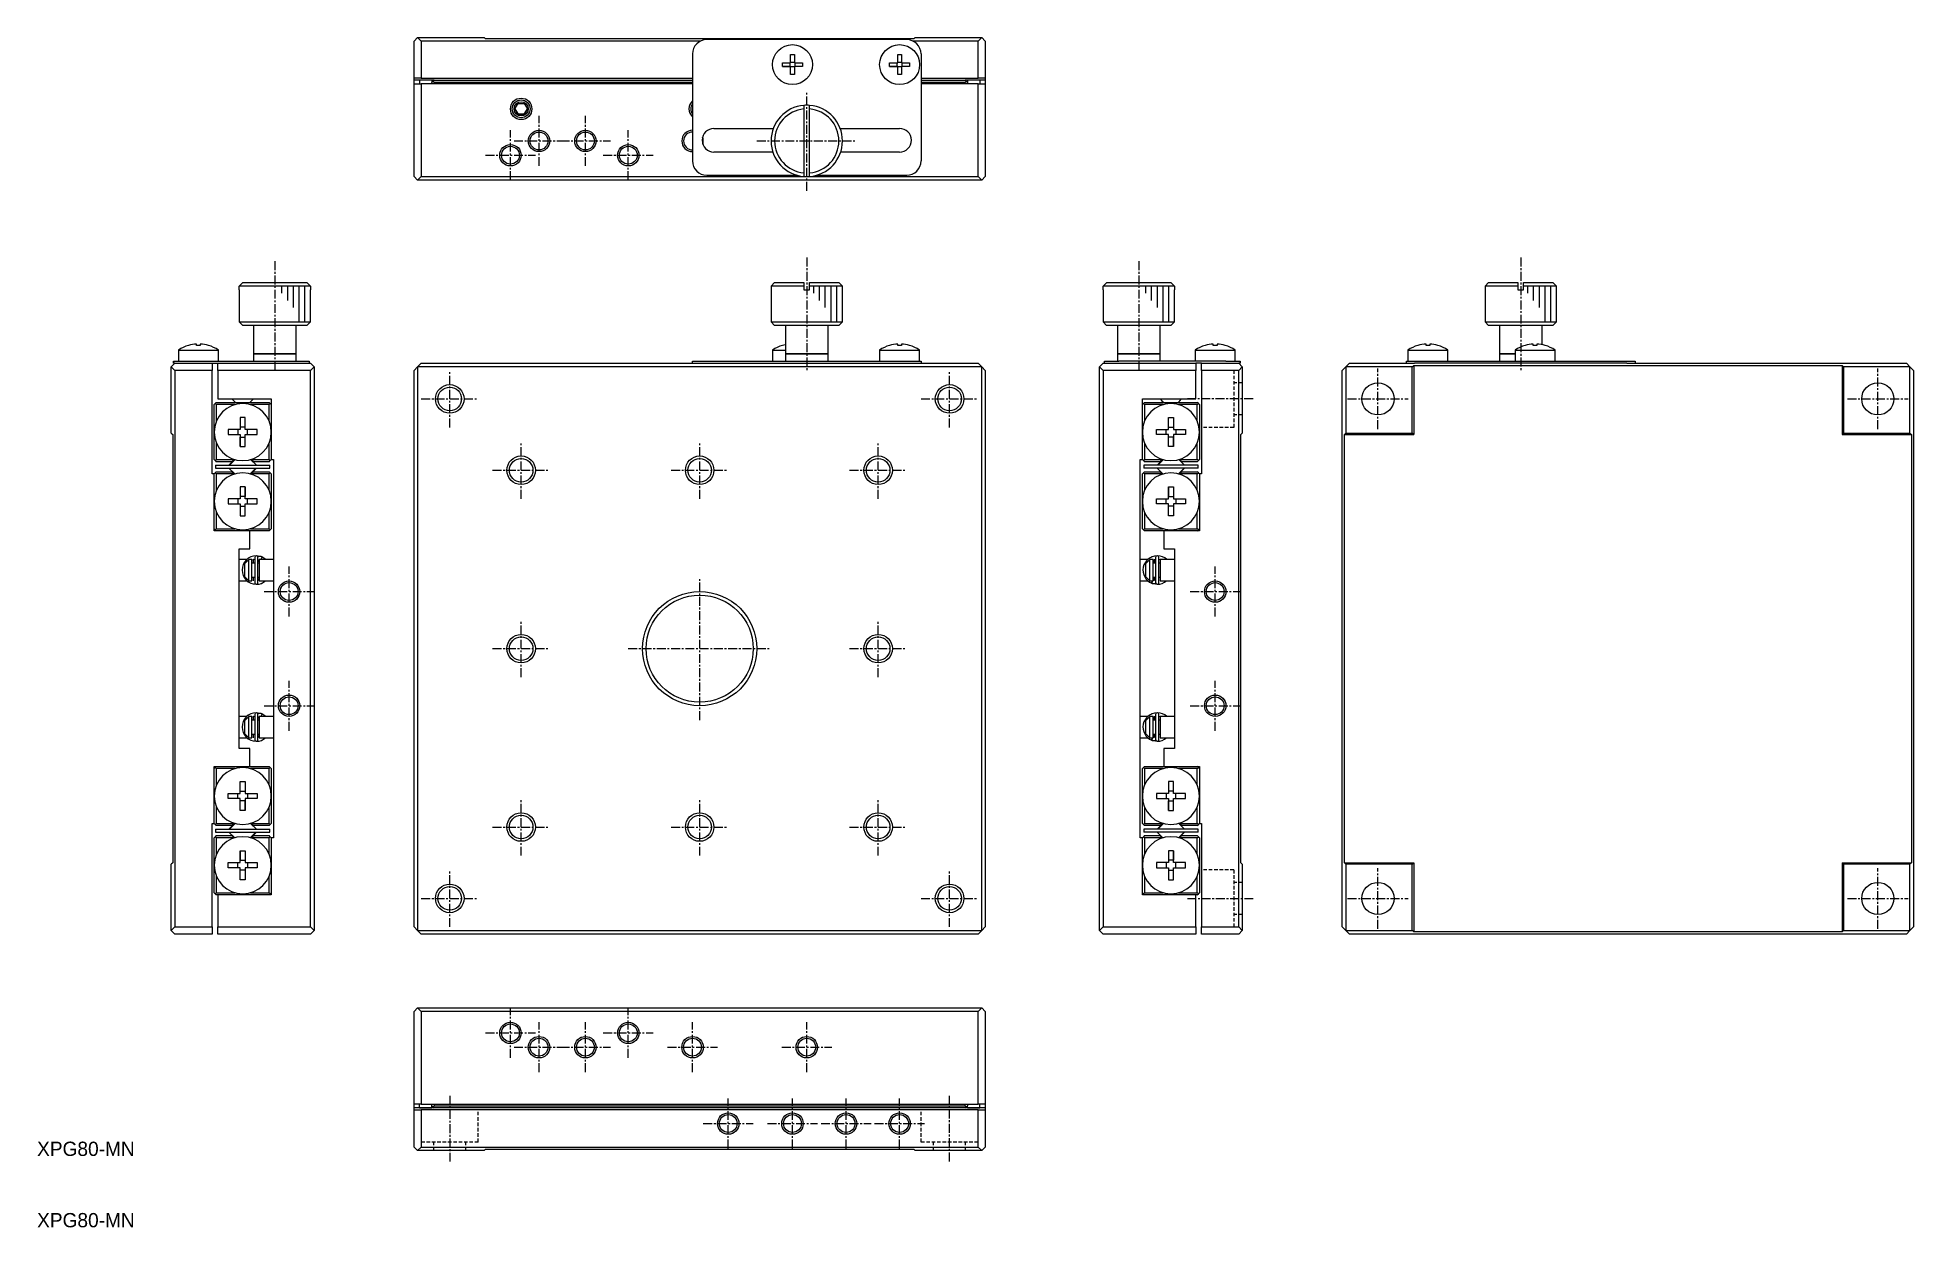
# Model space of a CAD drawing. Extents: x 139 to 402, y 15 to 182.
import ezdxf

# ---------------------------------------------------------------- set-up
doc = ezdxf.new("R2010")
doc.units = 0
doc.linetypes.add('CENTER', pattern=[2, 1.25, -0.25, 0.25, -0.25])
doc.linetypes.add('DASHED', pattern=[0.75, 0.5, -0.25])
doc.layers.get('0').update_dxf_attribs({"linetype": 'CONTINUOUS'})
doc.layers.add('CENTER', color=1, linetype='CENTER')
doc.styles.get("Standard").update_dxf_attribs({"font": 'FGP教科書体NT-M'})

msp = doc.modelspace()

# ---------------------------------------------------------------- texts
at = {"color": 7, "linetype": 'CONTINUOUS'}
for p in [(139.203038, 25.257495), (139.203038, 15.257495)]:
    msp.add_text('XPG80-MN', height=2, dxfattribs=at).set_placement(p)

# ---------------------------------------------------------------- linework, layer by layer
at = {"color": 7, "linetype": 'CONTINUOUS'}
for p, q in [((192, 181.5), (192.5, 182)), ((192, 176.3), (192, 181.5)), ((192.5, 182), (193, 181.5)), ((192.5, 182), (201.8, 182)), ((232.12822, 181.5), (193, 181.5)), ((193, 181.5), (193, 176.3)), ((202, 181.8), (201.8, 182)), ((262, 181.8), (202, 181.8)), ((261, 181.7), (233, 181.7)), ((271, 181.5), (261.87178, 181.5)), ((262.2, 182), (262, 181.8)), ((262.2, 182), (271.5, 182)), ((271, 181.5), (271.5, 182)), ((271, 176.3), (271, 181.5)), ((271.5, 182), (272, 181.5)), ((272, 181.5), (272, 176.3)), ((231, 179.7), (231, 164.7)), ((244.74, 179.599139), (245.26, 179.599139)), ((244.74, 178.46), (244.74, 179.599139)), ((245.26, 179.599139), (245.26, 178.46)), ((259.74, 179.599139), (260.26, 179.599139)), ((259.74, 178.46), (259.74, 179.599139)), ((260.26, 179.599139), (260.26, 178.46)), ((263, 179.7), (263, 164.7)), ((193, 176.3), (192, 176.3)), ((192, 176), (192, 176.3)), ((193, 176.3), (231, 176.3)), ((243.600861, 177.94), (243.600861, 178.46)), ((243.600861, 178.46), (244.74, 178.46)), ((244.74, 177.94), (243.600861, 177.94)), ((243.600861, 177.94), (244.670558, 177.94)), ((244.670558, 177.94), (244.670558, 178.46)), ((244.74, 177.94), (244.670558, 177.94)), ((244.74, 178.529442), (245.26, 178.529442)), ((244.74, 176.800861), (244.74, 177.94)), ((245.26, 177.870558), (244.74, 177.870558)), ((245.26, 176.800861), (244.74, 176.800861)), ((245.26, 178.46), (246.399139, 178.46)), ((245.26, 177.94), (245.26, 176.800861)), ((246.399139, 177.94), (245.26, 177.94)), ((245.329442, 177.94), (245.26, 177.94)), ((245.329442, 178.46), (245.329442, 177.94)), ((246.399139, 177.94), (245.329442, 177.94)), ((246.399139, 178.46), (246.399139, 177.94)), ((258.600861, 177.94), (258.600861, 178.46)), ((258.600861, 178.46), (259.74, 178.46)), ((259.74, 177.94), (258.600861, 177.94)), ((258.600861, 177.94), (259.670558, 177.94)), ((259.670558, 177.94), (259.670558, 178.46)), ((259.74, 177.94), (259.670558, 177.94)), ((259.74, 178.529442), (260.26, 178.529442)), ((259.74, 176.800861), (259.74, 177.94)), ((260.26, 177.870558), (259.74, 177.870558)), ((260.26, 176.800861), (259.74, 176.800861)), ((260.26, 178.46), (261.399139, 178.46)), ((260.26, 177.94), (260.26, 176.800861)), ((261.399139, 177.94), (260.26, 177.94)), ((260.329442, 177.94), (260.26, 177.94)), ((260.329442, 178.46), (260.329442, 177.94)), ((261.399139, 177.94), (260.329442, 177.94)), ((261.399139, 178.46), (261.399139, 177.94)), ((263, 176.3), (271, 176.3)), ((272, 176.3), (271, 176.3)), ((272, 176.3), (272, 176)), ((192.776525, 176), (192, 176)), ((192, 175.5), (192, 176)), ((192, 175.5), (193, 175.5)), ((192, 162.5), (192, 175.5)), ((192.776525, 176), (192.776525, 175.5)), ((194.5, 176), (192.776525, 176)), ((194.5, 176), (192.776525, 176)), ((193, 175.5), (193, 162.5)), ((231, 175.5), (193, 175.5)), ((194.5, 176), (194.5, 175.7)), ((194.8, 176), (194.5, 176)), ((194.65, 175.85), (194.5, 175.7)), ((194.5, 175.5), (194.5, 175.7)), ((194.8, 176), (194.65, 175.85)), ((194.8, 175.7), (194.65, 175.85)), ((194.8, 176), (231, 176)), ((231, 175.7), (194.8, 175.7)), ((194.8, 175.7), (194.8, 175.5)), ((263, 176), (269.2, 176)), ((269.2, 175.7), (263, 175.7)), ((271, 175.5), (263, 175.5)), ((269.35, 175.85), (269.2, 176)), ((269.5, 176), (269.2, 176)), ((269.35, 175.85), (269.2, 175.7)), ((269.2, 175.5), (269.2, 175.7)), ((269.5, 175.7), (269.35, 175.85)), ((269.5, 176), (269.5, 175.7)), ((271.223475, 176), (269.5, 176)), ((271.223475, 176), (269.5, 176)), ((269.5, 175.7), (269.5, 175.5)), ((271, 162.5), (271, 175.5)), ((271, 175.5), (272, 175.5)), ((271.223475, 176), (271.223475, 175.5)), ((272, 176), (271.223475, 176)), ((272, 176), (272, 175.5)), ((272, 175.5), (272, 162.5)), ((206.133975, 172), (206.566987, 172.75)), ((206.566987, 171.25), (206.133975, 172)), ((206.133975, 172), (206.566987, 171.25)), ((206.566987, 172.75), (207.433013, 172.75)), ((207.433013, 171.25), (206.566987, 171.25)), ((206.566987, 171.25), (207.433013, 171.25)), ((207.433013, 172.75), (207.866025, 172)), ((207.866025, 172), (207.433013, 171.25)), ((207.433013, 171.25), (207.866025, 172)), ((246.6, 172.483974), (246.6, 171.982187)), ((246.6, 171.982187), (246.6, 163.017813)), ((247.4, 171.982187), (247.4, 172.483974)), ((247.4, 163.017813), (247.4, 171.982187)), ((234, 169.25), (242.316252, 169.25)), ((251.683748, 169.25), (260, 169.25)), ((242.246317, 165.95), (234, 165.95)), ((260, 165.95), (251.753683, 165.95)), ((246.6, 163.017813), (246.6, 162.516026)), ((247.4, 162.516026), (247.4, 163.017813)), ((192, 162.5), (192.5, 162)), ((192.5, 162), (193, 162.5)), ((271.5, 162), (192.5, 162)), ((193, 162.5), (247, 162.5)), ((233, 162.7), (245.6, 162.7)), ((247, 162.5), (271, 162.5)), ((248.4, 162.7), (261, 162.7)), ((271, 162.5), (271.5, 162)), ((271.5, 162), (272, 162.5)), ((167.516026, 147.15), (168.017813, 147.65)), ((167.516026, 146.65), (167.516026, 147.15)), ((177.483974, 147.15), (167.516026, 147.15)), ((168.017813, 147.65), (176.982187, 147.65)), ((176.982187, 147.65), (177.483974, 147.15)), ((177.483974, 147.15), (177.483974, 146.65)), ((242.5, 147.65), (242, 147.15)), ((246.6, 147.15), (242, 147.15)), ((242, 147.15), (242, 142.15)), ((242.5, 147.65), (246.6, 147.65)), ((246.6, 147.65), (246.6, 147.15)), ((246.6, 147.15), (246.6, 146.65)), ((247.4, 147.65), (251.5, 147.65)), ((247.4, 147.15), (247.4, 147.65)), ((252, 147.15), (247.4, 147.15)), ((247.4, 146.65), (247.4, 147.15)), ((252, 147.15), (251.5, 147.65)), ((252, 142.15), (252, 147.15)), ((288.516026, 147.15), (289.017813, 147.65)), ((288.516026, 146.65), (288.516026, 147.15)), ((298.483974, 147.15), (288.516026, 147.15)), ((289.017813, 147.65), (297.982187, 147.65)), ((297.982187, 147.65), (298.483974, 147.15)), ((298.483974, 147.15), (298.483974, 146.65)), ((342.5, 147.65), (342, 147.15)), ((346.6, 147.15), (342, 147.15)), ((342, 147.15), (342, 142.15)), ((342.5, 147.65), (346.6, 147.65)), ((346.6, 147.65), (346.6, 147.15)), ((346.6, 147.15), (346.6, 146.65)), ((347.4, 147.65), (351.5, 147.65)), ((347.4, 147.15), (347.4, 147.65)), ((352, 147.15), (347.4, 147.15)), ((347.4, 146.65), (347.4, 147.15)), ((352, 147.15), (351.5, 147.65)), ((352, 142.15), (352, 147.15)), ((167.5, 146.65), (167.516026, 146.65)), ((167.5, 146.65), (167.5, 142.15)), ((177.483974, 146.65), (177.5, 146.65)), ((177.5, 142.15), (177.5, 146.65)), ((246.6, 146.65), (247.4, 146.65)), ((288.5, 146.65), (288.516026, 146.65)), ((288.5, 146.65), (288.5, 142.15)), ((298.483974, 146.65), (298.5, 146.65)), ((298.5, 142.15), (298.5, 146.65)), ((346.6, 146.65), (347.4, 146.65)), ((167.5, 142.15), (177.5, 142.15)), ((167.5, 142.15), (168, 141.65)), ((177, 141.65), (177.5, 142.15)), ((242, 142.15), (252, 142.15)), ((242, 142.15), (242.5, 141.65)), ((251.5, 141.65), (252, 142.15)), ((288.5, 142.15), (298.5, 142.15)), ((288.5, 142.15), (289, 141.65)), ((298, 141.65), (298.5, 142.15)), ((342, 142.15), (347, 142.15)), ((342, 142.15), (342.5, 141.65)), ((347, 142.15), (352, 142.15)), ((351.5, 141.65), (352, 142.15)), ((177, 141.65), (168, 141.65)), ((169.5, 141.65), (169.5, 137.65)), ((175.5, 137.65), (175.5, 141.65)), ((251.5, 141.65), (242.5, 141.65)), ((244, 141.65), (244, 137.65)), ((250, 137.65), (250, 141.65)), ((298, 141.65), (289, 141.65)), ((290.5, 141.65), (290.5, 137.65)), ((296.5, 137.65), (296.5, 141.65)), ((347, 141.65), (342.5, 141.65)), ((344, 141.65), (344, 137.65)), ((351.5, 141.65), (347, 141.65)), ((350, 138.942075), (350, 141.65)), ((158.3, 136.35), (158.3, 136.65)), ((158.3, 136.65), (160.3, 136.65)), ((159, 138.192463), (164.6, 138.192463)), ((159, 138.192463), (159, 136.65)), ((160.3, 136.65), (160.55, 136.65)), ((160.400861, 138.843205), (160.397852, 138.849373)), ((160.55, 136.65), (163.05, 136.65)), ((161.54, 138.843205), (161.54, 139.036462)), ((162.06, 138.843205), (161.54, 138.843205)), ((162.06, 139.036462), (162.06, 138.843205)), ((163.05, 136.65), (175.3, 136.65)), ((163.202148, 138.849373), (163.199139, 138.843205)), ((164.6, 136.65), (164.6, 138.192463)), ((169.5, 137.65), (175.5, 137.65)), ((175.5, 137.65), (169.5, 137.65)), ((169.5, 137.65), (169.5, 136.65)), ((175.3, 136.65), (177.3, 136.65)), ((175.5, 136.65), (175.5, 137.65)), ((177.3, 136.65), (177.3, 136.35)), ((231, 136.35), (231, 136.65)), ((231, 136.65), (233, 136.65)), ((233, 136.65), (243.75, 136.65)), ((242.2, 138.192463), (244, 138.192463)), ((242.2, 138.192463), (242.2, 136.65)), ((243.600861, 138.843205), (243.597852, 138.849373)), ((243.600861, 138.843205), (243.597852, 138.849373)), ((243.75, 136.65), (258.75, 136.65)), ((244, 137.65), (247, 137.65)), ((247, 137.65), (244, 137.65)), ((244, 137.65), (244, 136.65)), ((247, 137.65), (250, 137.65)), ((250, 137.65), (247, 137.65)), ((250, 136.65), (250, 137.65)), ((257.2, 138.192463), (262.8, 138.192463)), ((257.2, 138.192463), (257.2, 136.65)), ((258.600861, 138.843205), (258.597852, 138.849373)), ((258.600861, 138.843205), (258.597852, 138.849373)), ((258.75, 136.65), (261, 136.65)), ((259.74, 138.843205), (259.74, 139.036462)), ((260.26, 138.843205), (259.74, 138.843205)), ((260.26, 139.036462), (260.26, 138.843205)), ((261, 136.65), (263, 136.65)), ((261.402148, 138.849373), (261.399139, 138.843205)), ((261.402148, 138.849373), (261.399139, 138.843205)), ((262.8, 136.65), (262.8, 138.192463)), ((263, 136.65), (263, 136.35)), ((288.7, 136.35), (288.7, 136.65)), ((288.7, 136.65), (290.7, 136.65)), ((290.5, 137.65), (296.5, 137.65)), ((296.5, 137.65), (290.5, 137.65)), ((290.5, 137.65), (290.5, 136.65)), ((302.95, 136.65), (290.7, 136.65)), ((296.5, 136.65), (296.5, 137.65)), ((301.4, 138.192463), (307, 138.192463)), ((301.4, 138.192463), (301.4, 136.65)), ((302.800861, 138.843205), (302.797852, 138.849373)), ((305.45, 136.65), (302.95, 136.65)), ((303.94, 138.843205), (303.94, 139.036462)), ((304.46, 138.843205), (303.94, 138.843205)), ((304.46, 139.036462), (304.46, 138.843205)), ((305.7, 136.65), (305.45, 136.65)), ((305.602148, 138.849373), (305.599139, 138.843205)), ((305.7, 136.65), (307.7, 136.65)), ((307, 136.65), (307, 138.192463)), ((307.7, 136.65), (307.7, 136.35)), ((331, 136.35), (331, 136.65)), ((331, 136.65), (333, 136.65)), ((331.2, 138.192463), (334, 138.192463)), ((331.2, 138.192463), (331.2, 136.65)), ((332.600861, 138.843205), (332.597852, 138.849373)), ((333, 136.65), (335.25, 136.65)), ((333.74, 138.843205), (333.74, 139.036462)), ((334.26, 138.843205), (333.74, 138.843205)), ((334, 138.192463), (336.8, 138.192463)), ((334.26, 139.036462), (334.26, 138.843205)), ((335.25, 136.65), (347.75, 136.65)), ((335.402148, 138.849373), (335.399139, 138.843205)), ((336.8, 136.65), (336.8, 138.192463)), ((344, 137.65), (346.2, 137.65)), ((346.2, 137.65), (344, 137.65)), ((344, 137.65), (344, 136.65)), ((346.2, 138.192463), (349, 138.192463)), ((346.2, 138.192463), (346.2, 136.65)), ((347.600861, 138.843205), (347.597852, 138.849373)), ((347.75, 136.65), (350.25, 136.65)), ((348.74, 138.843205), (348.74, 139.036462)), ((349.26, 138.843205), (348.74, 138.843205)), ((349, 138.192463), (351.8, 138.192463)), ((349.26, 139.036462), (349.26, 138.843205)), ((350.25, 136.65), (361, 136.65)), ((350.402148, 138.849373), (350.399139, 138.843205)), ((351.8, 136.65), (351.8, 138.192463)), ((361, 136.65), (363, 136.65)), ((363, 136.65), (363, 136.35)), ((158, 135.85), (158.5, 136.35)), ((158, 126.55), (158, 135.85)), ((158.5, 135.35), (158, 135.85)), ((158.5, 136.35), (158.3, 136.35)), ((158.5, 136.35), (163.7, 136.35)), ((158.5, 135.35), (158.5, 57.35)), ((163.7, 135.35), (158.5, 135.35)), ((163.7, 136.35), (164.5, 136.35)), ((163.7, 136.35), (163.7, 135.35)), ((163.7, 120.85), (163.7, 135.35)), ((164.5, 136.35), (177.5, 136.35)), ((164.5, 135.35), (164.5, 136.35)), ((177.5, 135.35), (164.5, 135.35)), ((164.5, 135.35), (164.5, 131.35)), ((178, 135.85), (177.5, 136.35)), ((177.5, 135.35), (178, 135.85)), ((177.5, 57.35), (177.5, 135.35)), ((178, 135.85), (178, 56.85)), ((192, 135.35), (192.5, 135.85)), ((192, 57.35), (192, 135.35)), ((192.5, 135.85), (193, 136.35)), ((271.5, 135.85), (192.5, 135.85)), ((192.5, 135.85), (192.5, 56.85)), ((193, 136.35), (271, 136.35)), ((271, 136.35), (271.5, 135.85)), ((271.5, 56.85), (271.5, 135.85)), ((271.5, 135.85), (272, 135.35)), ((272, 135.35), (272, 57.35)), ((288.5, 136.35), (288, 135.85)), ((288, 135.85), (288.5, 135.35)), ((288, 56.85), (288, 135.85)), ((288.5, 136.35), (301.5, 136.35)), ((288.5, 135.35), (288.5, 57.35)), ((301.5, 135.35), (288.5, 135.35)), ((302.3, 136.35), (301.5, 136.35)), ((301.5, 136.35), (301.5, 135.35)), ((301.5, 131.35), (301.5, 135.35)), ((302.3, 135.35), (302.3, 136.35)), ((302.3, 136.35), (307.5, 136.35)), ((302.3, 135.35), (302.3, 120.85)), ((307.5, 135.35), (302.3, 135.35)), ((307.7, 136.35), (307.5, 136.35)), ((307.5, 136.35), (308, 135.85)), ((308, 135.85), (307.5, 135.35)), ((307.5, 57.35), (307.5, 135.35)), ((308, 135.85), (308, 126.55)), ((322.5, 135.85), (322, 135.35)), ((322, 57.35), (322, 135.35)), ((323, 136.35), (322.5, 135.85)), ((331.8, 135.85), (322.5, 135.85)), ((322.5, 135.85), (322.5, 126.55)), ((323, 136.35), (332.12822, 136.35)), ((331.8, 135.85), (332, 136.05)), ((331.8, 126.55), (331.8, 135.85)), ((332, 136.05), (392, 136.05)), ((332, 136.05), (332, 126.35)), ((333, 136.35), (332.12822, 136.35)), ((361, 136.35), (333, 136.35)), ((361.87178, 136.35), (361, 136.35)), ((361.87178, 136.35), (401, 136.35)), ((392, 136.05), (392.2, 135.85)), ((392, 136.05), (392, 126.35)), ((401.5, 135.85), (392.2, 135.85)), ((392.2, 135.85), (392.2, 126.55)), ((401.5, 135.85), (401, 136.35)), ((401.5, 126.55), (401.5, 135.85)), ((402, 135.35), (401.5, 135.85)), ((402, 135.35), (402, 57.35)), ((164, 130.55), (164.15, 130.7)), ((164, 126.7), (164, 130.55)), ((164.3, 130.85), (164.15, 130.7)), ((164.15, 130.7), (164.3, 130.55)), ((164.3, 130.85), (171.7, 130.85)), ((164.3, 130.55), (164.3, 128.219868)), ((166.914873, 130.55), (164.3, 130.55)), ((164.5, 131.35), (172, 131.35)), ((166.5, 131.35), (166.75, 131.1)), ((166.75, 131.1), (167, 130.85)), ((169, 130.85), (169.25, 131.1)), ((171.7, 130.55), (169.085127, 130.55)), ((169.25, 131.1), (169.5, 131.35)), ((171.85, 130.7), (171.7, 130.85)), ((171.7, 130.55), (171.85, 130.7)), ((171.7, 128.219868), (171.7, 130.55)), ((171.85, 130.7), (172, 130.55)), ((172, 131.35), (172, 122.85)), ((294, 131.35), (301.5, 131.35)), ((294, 122.85), (294, 131.35)), ((294, 130.55), (294.15, 130.7)), ((294.3, 130.85), (294.15, 130.7)), ((294.15, 130.7), (294.3, 130.55)), ((294.3, 130.85), (301.7, 130.85)), ((294.3, 130.55), (294.3, 128.219868)), ((296.914873, 130.55), (294.3, 130.55)), ((296.5, 131.35), (296.75, 131.1)), ((296.75, 131.1), (297, 130.85)), ((299, 130.85), (299.25, 131.1)), ((301.7, 130.55), (299.085127, 130.55)), ((299.25, 131.1), (299.5, 131.35)), ((301.85, 130.7), (301.7, 130.85)), ((301.7, 130.55), (301.85, 130.7)), ((301.7, 128.219868), (301.7, 130.55)), ((301.85, 130.7), (302, 130.55)), ((302, 130.55), (302, 126.7)), ((158, 126.55), (158.2, 126.35)), ((158.2, 126.35), (158.2, 66.35)), ((164, 122.85), (164, 126.7)), ((167.64, 127.06), (165.96457, 127.06)), ((165.96457, 127.06), (165.96457, 126.34)), ((165.96457, 126.34), (167.64, 126.34)), ((167.311971, 127.06), (167.311971, 126.34)), ((168.36, 128.73543), (167.64, 128.73543)), ((167.64, 128.73543), (167.64, 127.06)), ((167.64, 128.73543), (167.64, 127.388029)), ((167.64, 127.388029), (167.64, 127.06)), ((168.36, 127.388029), (167.64, 127.388029)), ((167.64, 126.34), (167.64, 124.66457)), ((167.64, 126.34), (167.64, 126.011971)), ((168.36, 127.06), (168.36, 128.73543)), ((170.03543, 127.06), (168.36, 127.06)), ((168.36, 124.66457), (168.36, 126.34)), ((168.36, 126.34), (170.03543, 126.34)), ((168.688029, 126.34), (168.688029, 127.06)), ((170.03543, 126.34), (170.03543, 127.06)), ((295.96457, 127.06), (297.64, 127.06)), ((295.96457, 126.34), (295.96457, 127.06)), ((297.64, 126.34), (295.96457, 126.34)), ((297.311971, 126.34), (297.311971, 127.06)), ((297.64, 128.73543), (298.36, 128.73543)), ((297.64, 127.06), (297.64, 128.73543)), ((297.64, 127.388029), (298.36, 127.388029)), ((297.64, 124.66457), (297.64, 126.34)), ((298.36, 128.73543), (298.36, 127.06)), ((298.36, 128.73543), (298.36, 127.388029)), ((298.36, 127.388029), (298.36, 127.06)), ((298.36, 127.06), (300.03543, 127.06)), ((298.36, 126.34), (298.36, 124.66457)), ((300.03543, 126.34), (298.36, 126.34)), ((298.36, 126.34), (298.36, 126.011971)), ((298.688029, 127.06), (298.688029, 126.34)), ((300.03543, 127.06), (300.03543, 126.34)), ((302, 126.7), (302, 122.85)), ((307.8, 126.35), (308, 126.55)), ((307.8, 66.35), (307.8, 126.35)), ((322.3, 126.35), (322.5, 126.55)), ((322.3, 126.35), (332, 126.35)), ((322.3, 66.35), (322.3, 126.35)), ((322.5, 126.55), (331.8, 126.55)), ((332, 126.35), (331.8, 126.55)), ((392, 126.35), (392.2, 126.55)), ((392, 126.35), (401.7, 126.35)), ((392.2, 126.55), (401.5, 126.55)), ((401.5, 126.55), (401.7, 126.35)), ((401.7, 126.35), (401.7, 66.35)), ((164.3, 125.180132), (164.3, 122.85)), ((167.64, 124.66457), (167.64, 126.011971)), ((167.64, 126.011971), (168.36, 126.011971)), ((167.64, 124.66457), (168.36, 124.66457)), ((171.7, 122.85), (171.7, 125.180132)), ((294.3, 125.180132), (294.3, 122.85)), ((298.36, 126.011971), (297.64, 126.011971)), ((298.36, 124.66457), (297.64, 124.66457)), ((298.36, 124.66457), (298.36, 126.011971)), ((301.7, 122.85), (301.7, 125.180132)), ((164.15, 122.7), (164, 122.85)), ((164, 120.85), (164.15, 121)), ((164.3, 122.85), (164.15, 122.7)), ((164.15, 122.7), (164.3, 122.55)), ((164.3, 121.15), (164.15, 121)), ((164.15, 121), (164.3, 120.85)), ((164.2, 122.05), (171.8, 122.05)), ((164.2, 122.05), (164.2, 121.65)), ((164.2, 121.65), (171.8, 121.65)), ((164.3, 122.85), (166.790291, 122.85)), ((166.490291, 122.55), (164.3, 122.55)), ((164.3, 121.15), (166.490291, 121.15)), ((166.886725, 122.858045), (166.07868, 122.05)), ((166.07868, 121.65), (166.886725, 120.841955)), ((166.14939, 122.05), (166.94188, 122.84249)), ((166.490291, 122.55), (166.790291, 122.85)), ((166.790291, 120.85), (166.490291, 121.15)), ((166.790291, 122.85), (166.818703, 122.878412)), ((169.85061, 121.65), (169.05812, 120.85751)), ((169.92132, 122.05), (169.113275, 122.858045)), ((169.113275, 120.841955), (169.92132, 121.65)), ((169.181297, 122.878412), (169.209709, 122.85)), ((169.209709, 122.85), (171.7, 122.85)), ((169.209709, 122.85), (169.509709, 122.55)), ((169.509709, 121.15), (169.209709, 120.85)), ((171.7, 122.55), (169.509709, 122.55)), ((169.509709, 121.15), (171.7, 121.15)), ((171.85, 122.7), (171.7, 122.85)), ((171.7, 122.55), (171.85, 122.7)), ((171.85, 121), (171.7, 121.15)), ((171.7, 120.85), (171.85, 121)), ((171.8, 121.65), (171.8, 122.05)), ((172, 122.85), (171.85, 122.7)), ((171.85, 121), (172, 120.85)), ((172, 122.85), (172.3, 122.85)), ((172.3, 122.85), (172.3, 69.85)), ((293.7, 69.85), (293.7, 122.85)), ((293.7, 122.85), (294, 122.85)), ((294.15, 122.7), (294, 122.85)), ((294, 120.85), (294.15, 121)), ((294.3, 122.85), (294.15, 122.7)), ((294.15, 122.7), (294.3, 122.55)), ((294.3, 121.15), (294.15, 121)), ((294.15, 121), (294.3, 120.85)), ((294.2, 122.05), (294.2, 121.65)), ((301.8, 122.05), (294.2, 122.05)), ((301.8, 121.65), (294.2, 121.65)), ((294.3, 122.85), (296.790291, 122.85)), ((296.490291, 122.55), (294.3, 122.55)), ((294.3, 121.15), (296.490291, 121.15)), ((296.886725, 122.858045), (296.07868, 122.05)), ((296.07868, 121.65), (296.886725, 120.841955)), ((296.14939, 122.05), (296.94188, 122.84249)), ((296.490291, 122.55), (296.790291, 122.85)), ((296.790291, 120.85), (296.490291, 121.15)), ((296.790291, 122.85), (296.818703, 122.878412)), ((299.85061, 121.65), (299.05812, 120.85751)), ((299.92132, 122.05), (299.113275, 122.858045)), ((299.113275, 120.841955), (299.92132, 121.65)), ((299.181297, 122.878412), (299.209709, 122.85)), ((299.209709, 122.85), (299.509709, 122.55)), ((299.209709, 122.85), (301.7, 122.85)), ((299.509709, 121.15), (299.209709, 120.85)), ((301.7, 122.55), (299.509709, 122.55)), ((299.509709, 121.15), (301.7, 121.15)), ((301.85, 122.7), (301.7, 122.85)), ((301.7, 122.55), (301.85, 122.7)), ((301.85, 121), (301.7, 121.15)), ((301.7, 120.85), (301.85, 121)), ((301.8, 121.65), (301.8, 122.05)), ((302, 122.85), (301.85, 122.7)), ((301.85, 121), (302, 120.85)), ((164, 120.85), (163.7, 120.85)), ((164, 112.85), (164, 120.85)), ((166.790291, 120.85), (164.3, 120.85)), ((164.3, 120.85), (164.3, 118.519868)), ((166.818703, 120.821588), (166.790291, 120.85)), ((168.36, 119.03543), (167.64, 119.03543)), ((167.64, 119.03543), (167.64, 117.36)), ((168.36, 117.36), (168.36, 119.03543)), ((168.36, 119.03543), (168.36, 117.688029)), ((169.209709, 120.85), (169.181297, 120.821588)), ((171.7, 120.85), (169.209709, 120.85)), ((171.7, 118.519868), (171.7, 120.85)), ((172, 120.85), (172, 117)), ((294, 117), (294, 120.85)), ((294.3, 120.85), (294.3, 118.519868)), ((296.790291, 120.85), (294.3, 120.85)), ((296.818703, 120.821588), (296.790291, 120.85)), ((297.64, 119.03543), (298.36, 119.03543)), ((297.64, 117.36), (297.64, 119.03543)), ((297.64, 119.03543), (297.64, 117.688029)), ((298.36, 119.03543), (298.36, 117.36)), ((299.209709, 120.85), (299.181297, 120.821588)), ((301.7, 120.85), (299.209709, 120.85)), ((301.7, 118.519868), (301.7, 120.85)), ((302, 120.85), (302, 112.85)), ((302.3, 120.85), (302, 120.85)), ((167.64, 117.36), (165.96457, 117.36)), ((165.96457, 117.36), (165.96457, 116.64)), ((165.96457, 116.64), (167.64, 116.64)), ((167.311971, 117.36), (167.311971, 116.64)), ((168.36, 117.688029), (167.64, 117.688029)), ((167.64, 116.64), (167.64, 114.96457)), ((167.64, 116.311971), (168.36, 116.311971)), ((168.36, 117.36), (168.36, 117.688029)), ((170.03543, 117.36), (168.36, 117.36)), ((168.36, 116.64), (170.03543, 116.64)), ((168.36, 114.96457), (168.36, 116.64)), ((168.36, 116.311971), (168.36, 116.64)), ((168.36, 114.96457), (168.36, 116.311971)), ((168.688029, 116.64), (168.688029, 117.36)), ((170.03543, 116.64), (170.03543, 117.36)), ((172, 117), (172, 113.15)), ((294, 113.15), (294, 117)), ((295.96457, 117.36), (297.64, 117.36)), ((295.96457, 116.64), (295.96457, 117.36)), ((297.64, 116.64), (295.96457, 116.64)), ((297.311971, 116.64), (297.311971, 117.36)), ((297.64, 117.36), (297.64, 117.688029)), ((297.64, 117.688029), (298.36, 117.688029)), ((297.64, 114.96457), (297.64, 116.64)), ((297.64, 116.311971), (297.64, 116.64)), ((297.64, 114.96457), (297.64, 116.311971)), ((298.36, 116.311971), (297.64, 116.311971)), ((298.36, 117.36), (300.03543, 117.36)), ((300.03543, 116.64), (298.36, 116.64)), ((298.36, 116.64), (298.36, 114.96457)), ((298.688029, 117.36), (298.688029, 116.64)), ((300.03543, 117.36), (300.03543, 116.64)), ((164.15, 113), (164, 113.15)), ((164.3, 113.15), (164.15, 113)), ((164.15, 113), (164.3, 112.85)), ((164.3, 115.480132), (164.3, 113.15)), ((164.3, 113.15), (166.914873, 113.15)), ((167.64, 114.96457), (168.36, 114.96457)), ((169.085127, 113.15), (171.7, 113.15)), ((171.7, 113.15), (171.7, 115.480132)), ((171.85, 113), (171.7, 113.15)), ((171.7, 112.85), (171.85, 113)), ((172, 113.15), (171.85, 113)), ((294.15, 113), (294, 113.15)), ((294.3, 113.15), (294.15, 113)), ((294.15, 113), (294.3, 112.85)), ((294.3, 115.480132), (294.3, 113.15)), ((294.3, 113.15), (296.914873, 113.15)), ((298.36, 114.96457), (297.64, 114.96457)), ((299.085127, 113.15), (301.7, 113.15)), ((301.7, 113.15), (301.7, 115.480132)), ((301.85, 113), (301.7, 113.15)), ((301.7, 112.85), (301.85, 113)), ((302, 113.15), (301.85, 113)), ((169, 112.85), (164, 112.85)), ((167.5, 110.35), (169, 110.35)), ((167.5, 108.425), (167.5, 110.35)), ((171.7, 112.85), (169, 112.85)), ((169, 110.35), (169, 112.85)), ((297, 112.85), (294.3, 112.85)), ((297, 112.85), (297, 110.35)), ((302, 112.85), (297, 112.85)), ((297, 110.35), (298.5, 110.35)), ((298.5, 110.35), (298.5, 108.425)), ((168.570829, 108.85), (167.5, 108.85)), ((167.5, 106.275), (167.5, 108.425)), ((168.3, 108.266515), (168.8, 108.795683)), ((168.3, 106.433485), (168.3, 108.266515)), ((168.8, 108.85), (168.8, 108.795683)), ((169.3, 108.85), (168.8, 108.85)), ((168.8, 108.795683), (168.8, 105.904317)), ((169.299847, 108.791474), (169.685813, 108.900835)), ((169.3, 105.85), (169.3, 108.85)), ((169.68586, 108.35), (169.3, 108.35)), ((169.5, 108.85), (169.460025, 108.85)), ((169.5, 108.35), (169.5, 108.85)), ((169.68586, 108.35), (169.5, 108.35)), ((169.68586, 109.141608), (169.68586, 105.591608)), ((170.61898, 109.23628), (169.936702, 109.365562)), ((170.1302, 109.210272), (170.125659, 109.208353)), ((170.163648, 109.223304), (170.1302, 109.210272)), ((170.13586, 105.591608), (170.13586, 109.141608)), ((170.13586, 108.541052), (170.299967, 108.793463)), ((170.3, 108.35), (170.13586, 108.35)), ((170.3, 108.35), (170.13586, 108.35)), ((170.197697, 109.234652), (170.163648, 109.223304)), ((170.232264, 109.244288), (170.197697, 109.234652)), ((170.267262, 109.252188), (170.232264, 109.244288)), ((170.302607, 109.258334), (170.267262, 109.252188)), ((170.3, 108.85), (170.3, 105.85)), ((172.3, 108.85), (170.3, 108.85)), ((170.338212, 109.262709), (170.302607, 109.258334)), ((170.373988, 109.265305), (170.338212, 109.262709)), ((170.409849, 109.266114), (170.373988, 109.265305)), ((170.445706, 109.265133), (170.409849, 109.266114)), ((170.481472, 109.262367), (170.445706, 109.265133)), ((170.517058, 109.25782), (170.481472, 109.262367)), ((170.552376, 109.251504), (170.517058, 109.25782)), ((170.587341, 109.243434), (170.552376, 109.251504)), ((170.559995, 108.862583), (170.553291, 108.85)), ((170.566992, 108.876185), (170.559995, 108.862583)), ((170.696367, 109.205172), (170.56384, 108.849964)), ((170.57423, 108.890707), (170.566992, 108.876185)), ((170.581658, 108.906043), (170.57423, 108.890707)), ((170.58922, 108.922081), (170.581658, 108.906043)), ((170.621866, 109.233629), (170.587341, 109.243434)), ((170.596862, 108.938703), (170.58922, 108.922081)), ((170.604529, 108.95579), (170.596862, 108.938703)), ((170.612163, 108.973216), (170.604529, 108.95579)), ((170.61971, 108.990854), (170.612163, 108.973216)), ((170.696097, 109.205283), (170.61898, 109.23628)), ((170.627114, 109.008575), (170.61971, 108.990854)), ((170.655864, 109.222114), (170.621866, 109.233629)), ((170.634321, 109.026251), (170.627114, 109.008575)), ((170.64128, 109.043752), (170.634321, 109.026251)), ((170.647938, 109.06095), (170.64128, 109.043752)), ((170.654248, 109.077721), (170.647938, 109.06095)), ((170.660164, 109.093942), (170.654248, 109.077721)), ((170.687509, 109.209654), (170.655864, 109.222114)), ((170.665642, 109.109495), (170.660164, 109.093942)), ((170.670642, 109.124266), (170.665642, 109.109495)), ((170.675129, 109.138148), (170.670642, 109.124266)), ((170.679068, 109.151039), (170.675129, 109.138148)), ((170.682433, 109.162845), (170.679068, 109.151039)), ((170.685197, 109.17348), (170.682433, 109.162845)), ((170.687341, 109.182867), (170.685197, 109.17348)), ((170.686633, 109.209836), (170.688374, 109.209027)), ((171.250876, 108.850106), (170.687209, 109.209059)), ((170.688849, 109.190938), (170.687341, 109.182867)), ((170.688374, 109.209027), (170.689472, 109.20671)), ((170.68971, 109.197633), (170.688849, 109.190938)), ((170.689472, 109.20671), (170.689918, 109.202903)), ((170.689918, 109.202903), (170.68971, 109.197633)), ((170.729301, 109.190749), (170.696097, 109.205283)), ((294.749579, 108.85), (293.7, 108.85)), ((294.5, 108.266515), (295, 108.795683)), ((294.5, 106.433485), (294.5, 108.266515)), ((295, 108.85), (295, 108.795683)), ((295.5, 108.85), (295, 108.85)), ((295, 108.795683), (295, 105.904317)), ((295.312791, 109.209059), (295.282716, 109.19609)), ((295.306339, 109.205368), (295.303633, 109.205172)), ((295.366018, 109.229741), (295.312491, 109.209654)), ((295.499852, 108.800584), (295.864111, 108.900846)), ((295.499996, 108.799965), (295.500429, 108.800121)), ((295.5, 105.85), (295.5, 108.85)), ((295.86414, 108.35), (295.5, 108.35)), ((295.500429, 108.800121), (295.513364, 108.804421)), ((295.513364, 108.804421), (295.526503, 108.808062)), ((295.526503, 108.808062), (295.539814, 108.811036)), ((295.539814, 108.811036), (295.553262, 108.813333)), ((295.553262, 108.813333), (295.566812, 108.814947)), ((295.566812, 108.814947), (295.580428, 108.815872)), ((295.580428, 108.815872), (295.594077, 108.816107)), ((295.594077, 108.816107), (295.607721, 108.815649)), ((295.607721, 108.815649), (295.621325, 108.8145)), ((295.621325, 108.8145), (295.634855, 108.812663)), ((295.634855, 108.812663), (295.648274, 108.810144)), ((295.648274, 108.810144), (295.661547, 108.806949)), ((295.661547, 108.806949), (295.674641, 108.803088)), ((295.674641, 108.803088), (295.687522, 108.79857)), ((295.687522, 108.79857), (295.700156, 108.793409)), ((295.7, 108.35), (295.7, 108.793836)), ((295.86414, 108.35), (295.7, 108.35)), ((295.700156, 108.793409), (295.712512, 108.78762)), ((295.712512, 108.78762), (295.724559, 108.781218)), ((295.724559, 108.781218), (295.736266, 108.77422)), ((295.736266, 108.77422), (295.747604, 108.766646)), ((295.747604, 108.766646), (295.758547, 108.758517)), ((295.758547, 108.758517), (295.769066, 108.749854)), ((295.769066, 108.749854), (295.779137, 108.740679)), ((295.779137, 108.740679), (295.788735, 108.731018)), ((295.788735, 108.731018), (295.797839, 108.720895)), ((295.797839, 108.720895), (295.806428, 108.710337)), ((295.806428, 108.710337), (295.81448, 108.69937)), ((295.81448, 108.69937), (295.821978, 108.688022)), ((295.821978, 108.688022), (295.828906, 108.676321)), ((295.828906, 108.676321), (295.835247, 108.664298)), ((295.835247, 108.664298), (295.840987, 108.65198)), ((295.840987, 108.65198), (295.846115, 108.639399)), ((295.846115, 108.639399), (295.850618, 108.626585)), ((295.850618, 108.626585), (295.854487, 108.613568)), ((295.854487, 108.613568), (295.857714, 108.600381)), ((295.857714, 108.600381), (295.860292, 108.587055)), ((295.860292, 108.587055), (295.862215, 108.573621)), ((295.862215, 108.573621), (295.86348, 108.560111)), ((295.86348, 108.560111), (295.864084, 108.546557)), ((295.864084, 108.546557), (295.86414, 108.541052)), ((295.86414, 109.141608), (295.86414, 105.591608)), ((296.31414, 105.591608), (296.31414, 109.141608)), ((296.5, 108.35), (296.31414, 108.35)), ((296.5, 108.35), (296.31414, 108.35)), ((296.31419, 108.900524), (296.539213, 108.850366)), ((296.5, 108.85), (296.5, 105.85)), ((298.5, 108.85), (296.5, 108.85)), ((298.5, 108.425), (298.5, 106.275)), ((167.5, 86.425), (167.5, 106.275)), ((167.5, 105.85), (168.609471, 105.85)), ((168.8, 105.904317), (168.3, 106.433485)), ((168.8, 105.904317), (168.8, 105.85)), ((168.8, 105.85), (169.3, 105.85)), ((169.3, 106.35), (169.68586, 106.35)), ((169.5, 105.85), (169.5, 106.35)), ((169.5, 106.35), (169.68586, 106.35)), ((170.13586, 106.35), (170.3, 106.35)), ((170.13586, 106.35), (170.3, 106.35)), ((170.299998, 105.93974), (170.13586, 106.192165)), ((170.3, 105.85), (172.3, 105.85)), ((170.633657, 105.503368), (170.635088, 105.503842)), ((170.635088, 105.503842), (170.636786, 105.504409)), ((170.636786, 105.504409), (170.637907, 105.504785)), ((170.637907, 105.504785), (170.639261, 105.505243)), ((170.639261, 105.505243), (170.641508, 105.50601)), ((170.641508, 105.50601), (170.642776, 105.506446)), ((170.642776, 105.506446), (170.644277, 105.506965)), ((170.644277, 105.506965), (170.645214, 105.507292)), ((170.645214, 105.507292), (170.646502, 105.507742)), ((170.646502, 105.507742), (170.647511, 105.508098)), ((170.647511, 105.508098), (170.648913, 105.508594)), ((170.648913, 105.508594), (170.65027, 105.509078)), ((170.65027, 105.509078), (170.65307, 105.510085)), ((170.65307, 105.510085), (170.687509, 105.523563)), ((170.686633, 105.52338), (170.68641, 105.523917)), ((170.687509, 105.523563), (170.686633, 105.52338)), ((170.687337, 105.524212), (170.72514, 105.540613)), ((293.7, 105.85), (294.787332, 105.85)), ((295, 105.904317), (294.5, 106.433485)), ((295, 105.904317), (295, 105.85)), ((295, 105.85), (295.5, 105.85)), ((295.270536, 105.542541), (295.310942, 105.524947)), ((295.30349, 105.528042), (295.382725, 105.773919)), ((295.310642, 105.538778), (295.310115, 105.533025)), ((295.310115, 105.533025), (295.310184, 105.528589)), ((295.310184, 105.528589), (295.310968, 105.52522)), ((295.311762, 105.545808), (295.310642, 105.538778)), ((295.310942, 105.524947), (295.323516, 105.51969)), ((295.310968, 105.52522), (295.312491, 105.523563)), ((295.313468, 105.554068), (295.311762, 105.545808)), ((295.312491, 105.523563), (295.344136, 105.511103)), ((295.315748, 105.563505), (295.313468, 105.554068)), ((295.318587, 105.574054), (295.315748, 105.563505)), ((295.321967, 105.585646), (295.318587, 105.574054)), ((295.325864, 105.598204), (295.321967, 105.585646)), ((295.323516, 105.51969), (295.356341, 105.506447)), ((295.330253, 105.611644), (295.325864, 105.598204)), ((295.335105, 105.625877), (295.330253, 105.611644)), ((295.340387, 105.640808), (295.335105, 105.625877)), ((295.346064, 105.656339), (295.340387, 105.640808)), ((295.344136, 105.511103), (295.378134, 105.499588)), ((295.352099, 105.672365), (295.346064, 105.656339)), ((295.358452, 105.68878), (295.352099, 105.672365)), ((295.356341, 105.506447), (296.063292, 105.367655)), ((295.365079, 105.705476), (295.358452, 105.68878)), ((295.371938, 105.722341), (295.365079, 105.705476)), ((295.378982, 105.739263), (295.371938, 105.722341)), ((295.378134, 105.499588), (295.412659, 105.489783)), ((295.386165, 105.756129), (295.378982, 105.739263)), ((295.382725, 105.773919), (295.418597, 105.850004)), ((295.393439, 105.772827), (295.386165, 105.756129)), ((295.400755, 105.789247), (295.393439, 105.772827)), ((295.408065, 105.805279), (295.400755, 105.789247)), ((295.415321, 105.820817), (295.408065, 105.805279)), ((295.412659, 105.489783), (295.447624, 105.481713)), ((295.422474, 105.835757), (295.415321, 105.820817)), ((295.429476, 105.85), (295.422474, 105.835757)), ((295.447624, 105.481713), (295.482942, 105.475397)), ((295.490382, 105.936212), (295.464125, 105.947481)), ((295.482942, 105.475397), (295.518528, 105.47085)), ((295.506951, 105.930837), (295.499972, 105.933261)), ((295.5, 106.35), (295.86414, 106.35)), ((295.520013, 105.926864), (295.506951, 105.930837)), ((295.518528, 105.47085), (295.554294, 105.468083)), ((295.53326, 105.923556), (295.520013, 105.926864)), ((295.546657, 105.920924), (295.53326, 105.923556)), ((295.56017, 105.918974), (295.546657, 105.920924)), ((295.554294, 105.468083), (295.590151, 105.467103)), ((295.573763, 105.917711), (295.56017, 105.918974)), ((295.587402, 105.917138), (295.573763, 105.917711)), ((295.60105, 105.917258), (295.587402, 105.917138)), ((295.590151, 105.467103), (295.626012, 105.467912)), ((295.614672, 105.918068), (295.60105, 105.917258)), ((295.628232, 105.919567), (295.614672, 105.918068)), ((295.626012, 105.467912), (295.661788, 105.470507)), ((295.641696, 105.92175), (295.628232, 105.919567)), ((295.655028, 105.92461), (295.641696, 105.92175)), ((295.668195, 105.928138), (295.655028, 105.92461)), ((295.661788, 105.470507), (295.697393, 105.474883)), ((295.681163, 105.932325), (295.668195, 105.928138)), ((295.6939, 105.937159), (295.681163, 105.932325)), ((295.706372, 105.942625), (295.6939, 105.937159)), ((295.697393, 105.474883), (295.732738, 105.481029)), ((295.7, 105.939379), (295.7, 106.35)), ((295.7, 106.35), (295.86414, 106.35)), ((295.71855, 105.948709), (295.706372, 105.942625)), ((295.730404, 105.955393), (295.71855, 105.948709)), ((295.741903, 105.96266), (295.730404, 105.955393)), ((295.732738, 105.481029), (295.767736, 105.488929)), ((295.753022, 105.970489), (295.741903, 105.96266)), ((295.763732, 105.978861), (295.753022, 105.970489)), ((295.77401, 105.987752), (295.763732, 105.978861)), ((295.767736, 105.488929), (295.802303, 105.498565)), ((295.783829, 105.997141), (295.77401, 105.987752)), ((295.793169, 106.007002), (295.783829, 105.997141)), ((295.802006, 106.01731), (295.793169, 106.007002)), ((295.810321, 106.028041), (295.802006, 106.01731)), ((295.802303, 105.498565), (295.836352, 105.509912)), ((295.818095, 106.039166), (295.810321, 106.028041)), ((295.82531, 106.050658), (295.818095, 106.039166)), ((295.83195, 106.06249), (295.82531, 106.050658)), ((295.838001, 106.074631), (295.83195, 106.06249)), ((295.836352, 105.509912), (295.8698, 105.522945)), ((295.843448, 106.087054), (295.838001, 106.074631)), ((295.848279, 106.099727), (295.843448, 106.087054)), ((295.852484, 106.112622), (295.848279, 106.099727)), ((295.856054, 106.125706), (295.852484, 106.112622)), ((295.85898, 106.138949), (295.856054, 106.125706)), ((295.861256, 106.152319), (295.85898, 106.138949)), ((295.862877, 106.165786), (295.861256, 106.152319)), ((295.863839, 106.179316), (295.862877, 106.165786)), ((295.86414, 106.192165), (295.863839, 106.179316)), ((295.8698, 105.522945), (295.874341, 105.524864)), ((296.31414, 106.35), (296.5, 106.35)), ((296.31414, 106.35), (296.5, 106.35)), ((296.5, 105.85), (298.5, 105.85)), ((298.5, 106.275), (298.5, 86.425)), ((168.570829, 86.85), (167.5, 86.85)), ((168.3, 86.266515), (168.8, 86.795683)), ((168.8, 86.85), (168.8, 86.795683)), ((169.3, 86.85), (168.8, 86.85)), ((168.8, 86.795683), (168.8, 83.904317)), ((169.299847, 86.791474), (169.685813, 86.900835)), ((169.3, 83.85), (169.3, 86.85)), ((169.5, 86.85), (169.460025, 86.85)), ((169.5, 86.35), (169.5, 86.85)), ((169.68586, 87.141608), (169.68586, 83.591608)), ((170.61898, 87.23628), (169.936702, 87.365562)), ((170.1302, 87.210272), (170.125659, 87.208353)), ((170.163648, 87.223304), (170.1302, 87.210272)), ((170.13586, 83.591608), (170.13586, 87.141608)), ((170.13586, 86.541052), (170.299967, 86.793463)), ((170.197697, 87.234652), (170.163648, 87.223304)), ((170.232264, 87.244288), (170.197697, 87.234652)), ((170.267262, 87.252188), (170.232264, 87.244288)), ((170.302607, 87.258334), (170.267262, 87.252188)), ((170.3, 86.85), (170.3, 83.85)), ((172.3, 86.85), (170.3, 86.85)), ((170.338212, 87.262709), (170.302607, 87.258334)), ((170.373988, 87.265305), (170.338212, 87.262709)), ((170.409849, 87.266114), (170.373988, 87.265305)), ((170.445706, 87.265133), (170.409849, 87.266114)), ((170.481472, 87.262367), (170.445706, 87.265133)), ((170.517058, 87.25782), (170.481472, 87.262367)), ((170.552376, 87.251504), (170.517058, 87.25782)), ((170.587341, 87.243434), (170.552376, 87.251504)), ((170.559995, 86.862583), (170.553291, 86.85)), ((170.566992, 86.876185), (170.559995, 86.862583)), ((170.696977, 87.204373), (170.56384, 86.849964)), ((170.57423, 86.890707), (170.566992, 86.876185)), ((170.581658, 86.906043), (170.57423, 86.890707)), ((170.58922, 86.922081), (170.581658, 86.906043)), ((170.621866, 87.233629), (170.587341, 87.243434)), ((170.596862, 86.938703), (170.58922, 86.922081)), ((170.604529, 86.95579), (170.596862, 86.938703)), ((170.612163, 86.973216), (170.604529, 86.95579)), ((170.61971, 86.990854), (170.612163, 86.973216)), ((170.729301, 87.190749), (170.61898, 87.23628)), ((170.627114, 87.008575), (170.61971, 86.990854)), ((170.655864, 87.222114), (170.621866, 87.233629)), ((170.634321, 87.026251), (170.627114, 87.008575)), ((170.64128, 87.043752), (170.634321, 87.026251)), ((170.647938, 87.06095), (170.64128, 87.043752)), ((170.654248, 87.077721), (170.647938, 87.06095)), ((170.660164, 87.093942), (170.654248, 87.077721)), ((170.687509, 87.209654), (170.655864, 87.222114)), ((170.665642, 87.109495), (170.660164, 87.093942)), ((170.670642, 87.124266), (170.665642, 87.109495)), ((170.675129, 87.138148), (170.670642, 87.124266)), ((170.679068, 87.151039), (170.675129, 87.138148)), ((170.682433, 87.162845), (170.679068, 87.151039)), ((170.685197, 87.17348), (170.682433, 87.162845)), ((170.687341, 87.182867), (170.685197, 87.17348)), ((170.686633, 87.209836), (170.688374, 87.209027)), ((171.250876, 86.850106), (170.687209, 87.209059)), ((170.688849, 87.190938), (170.687341, 87.182867)), ((170.688374, 87.209027), (170.689472, 87.20671)), ((170.68971, 87.197633), (170.688849, 87.190938)), ((170.689472, 87.20671), (170.689918, 87.202903)), ((170.689918, 87.202903), (170.68971, 87.197633)), ((170.696367, 87.205172), (170.696977, 87.204373)), ((294.749579, 86.85), (293.7, 86.85)), ((294.5, 86.266515), (295, 86.795683)), ((295, 86.85), (295, 86.795683)), ((295.5, 86.85), (295, 86.85)), ((295, 86.795683), (295, 83.904317)), ((295.312791, 87.209059), (295.282716, 87.19609)), ((295.306339, 87.205368), (295.303633, 87.205172)), ((295.366018, 87.229741), (295.312491, 87.209654)), ((295.499852, 86.800584), (295.864111, 86.900846)), ((295.499996, 86.799965), (295.500429, 86.800121)), ((295.5, 83.85), (295.5, 86.85)), ((295.500429, 86.800121), (295.513364, 86.804421)), ((295.513364, 86.804421), (295.526503, 86.808062)), ((295.526503, 86.808062), (295.539814, 86.811036)), ((295.539814, 86.811036), (295.553262, 86.813333)), ((295.553262, 86.813333), (295.566812, 86.814947)), ((295.566812, 86.814947), (295.580428, 86.815872)), ((295.580428, 86.815872), (295.594077, 86.816107)), ((295.594077, 86.816107), (295.607721, 86.815649)), ((295.607721, 86.815649), (295.621325, 86.8145)), ((295.621325, 86.8145), (295.634855, 86.812663)), ((295.634855, 86.812663), (295.648274, 86.810144)), ((295.648274, 86.810144), (295.661547, 86.806949)), ((295.661547, 86.806949), (295.674641, 86.803088)), ((295.674641, 86.803088), (295.687522, 86.79857)), ((295.687522, 86.79857), (295.700156, 86.793409)), ((295.7, 86.35), (295.7, 86.793836)), ((295.700156, 86.793409), (295.712512, 86.78762)), ((295.712512, 86.78762), (295.724559, 86.781218)), ((295.724559, 86.781218), (295.736266, 86.77422)), ((295.736266, 86.77422), (295.747604, 86.766646)), ((295.747604, 86.766646), (295.758547, 86.758517)), ((295.758547, 86.758517), (295.769066, 86.749854)), ((295.769066, 86.749854), (295.779137, 86.740679)), ((295.779137, 86.740679), (295.788735, 86.731018)), ((295.788735, 86.731018), (295.797839, 86.720895)), ((295.797839, 86.720895), (295.806428, 86.710337)), ((295.806428, 86.710337), (295.81448, 86.69937)), ((295.86414, 87.141608), (295.86414, 83.591608)), ((296.31414, 83.591608), (296.31414, 87.141608)), ((296.31419, 86.900524), (296.539213, 86.850366)), ((296.5, 86.85), (296.5, 83.85)), ((298.5, 86.85), (296.5, 86.85)), ((167.5, 84.275), (167.5, 86.425)), ((167.5, 82.35), (167.5, 84.275)), ((168.3, 84.433485), (168.3, 86.266515)), ((168.8, 83.904317), (168.3, 84.433485)), ((169.68586, 86.35), (169.3, 86.35)), ((169.3, 84.35), (169.68586, 84.35)), ((169.68586, 86.35), (169.5, 86.35)), ((169.5, 83.85), (169.5, 84.35)), ((169.5, 84.35), (169.68586, 84.35)), ((170.3, 86.35), (170.13586, 86.35)), ((170.3, 86.35), (170.13586, 86.35)), ((170.13586, 84.35), (170.3, 84.35)), ((170.13586, 84.35), (170.3, 84.35)), ((170.299998, 83.93974), (170.13586, 84.192165)), ((294.5, 84.433485), (294.5, 86.266515)), ((295, 83.904317), (294.5, 84.433485)), ((295.86414, 86.35), (295.5, 86.35)), ((295.5, 84.35), (295.86414, 84.35)), ((295.86414, 86.35), (295.7, 86.35)), ((295.7, 83.939379), (295.7, 84.35)), ((295.7, 84.35), (295.86414, 84.35)), ((295.81448, 86.69937), (295.821978, 86.688022)), ((295.821978, 86.688022), (295.828906, 86.676321)), ((295.828906, 86.676321), (295.835247, 86.664298)), ((295.835247, 86.664298), (295.840987, 86.65198)), ((295.843448, 84.087054), (295.838001, 84.074631)), ((295.840987, 86.65198), (295.846115, 86.639399)), ((295.848279, 84.099727), (295.843448, 84.087054)), ((295.846115, 86.639399), (295.850618, 86.626585)), ((295.852484, 84.112622), (295.848279, 84.099727)), ((295.850618, 86.626585), (295.854487, 86.613568)), ((295.856054, 84.125706), (295.852484, 84.112622)), ((295.854487, 86.613568), (295.857714, 86.600381)), ((295.85898, 84.138949), (295.856054, 84.125706)), ((295.857714, 86.600381), (295.860292, 86.587055)), ((295.861256, 84.152319), (295.85898, 84.138949)), ((295.860292, 86.587055), (295.862215, 86.573621)), ((295.862877, 84.165786), (295.861256, 84.152319)), ((295.862215, 86.573621), (295.86348, 86.560111)), ((295.863839, 84.179316), (295.862877, 84.165786)), ((295.86348, 86.560111), (295.864084, 86.546557)), ((295.86414, 84.192165), (295.863839, 84.179316)), ((295.864084, 86.546557), (295.86414, 86.541052)), ((296.5, 86.35), (296.31414, 86.35)), ((296.5, 86.35), (296.31414, 86.35)), ((296.31414, 84.35), (296.5, 84.35)), ((296.31414, 84.35), (296.5, 84.35)), ((298.5, 86.425), (298.5, 84.275)), ((298.5, 84.275), (298.5, 82.35)), ((167.5, 83.85), (168.609471, 83.85)), ((169, 82.35), (167.5, 82.35)), ((168.8, 83.904317), (168.8, 83.85)), ((168.8, 83.85), (169.3, 83.85)), ((169, 79.85), (169, 82.35)), ((170.3, 83.85), (172.3, 83.85)), ((170.633657, 83.503368), (170.635088, 83.503842)), ((170.635088, 83.503842), (170.636786, 83.504409)), ((170.636786, 83.504409), (170.637907, 83.504785)), ((170.637907, 83.504785), (170.639261, 83.505243)), ((170.639261, 83.505243), (170.641508, 83.50601)), ((170.641508, 83.50601), (170.642776, 83.506446)), ((170.642776, 83.506446), (170.644277, 83.506965)), ((170.644277, 83.506965), (170.645214, 83.507292)), ((170.645214, 83.507292), (170.646502, 83.507742)), ((170.646502, 83.507742), (170.647511, 83.508098)), ((170.647511, 83.508098), (170.648913, 83.508594)), ((170.648913, 83.508594), (170.65027, 83.509078)), ((170.65027, 83.509078), (170.65307, 83.510085)), ((170.65307, 83.510085), (170.687509, 83.523563)), ((170.686633, 83.52338), (170.68641, 83.523917)), ((170.687509, 83.523563), (170.686633, 83.52338)), ((170.687337, 83.524212), (170.72514, 83.540613)), ((293.7, 83.85), (294.787332, 83.85)), ((295, 83.904317), (295, 83.85)), ((295, 83.85), (295.5, 83.85)), ((295.270536, 83.542541), (295.303578, 83.528072)), ((295.30349, 83.528042), (295.382725, 83.773919)), ((295.303578, 83.528072), (295.310942, 83.524947)), ((295.310626, 83.538651), (295.31011, 83.53292)), ((295.31011, 83.53292), (295.310192, 83.528507)), ((295.310192, 83.528507), (295.310979, 83.525196)), ((295.311736, 83.545663), (295.310626, 83.538651)), ((295.310942, 83.524947), (295.323516, 83.51969)), ((295.310979, 83.525196), (295.312491, 83.523563)), ((295.313432, 83.553908), (295.311736, 83.545663)), ((295.312491, 83.523563), (295.344136, 83.511103)), ((295.315704, 83.563333), (295.313432, 83.553908)), ((295.318537, 83.573874), (295.315704, 83.563333)), ((295.321911, 83.58546), (295.318537, 83.573874)), ((295.325804, 83.598016), (295.321911, 83.58546)), ((295.323516, 83.51969), (295.356341, 83.506447)), ((295.33019, 83.611456), (295.325804, 83.598016)), ((295.335041, 83.625692), (295.33019, 83.611456)), ((295.340322, 83.640629), (295.335041, 83.625692)), ((295.346001, 83.656167), (295.340322, 83.640629)), ((295.344136, 83.511103), (295.378134, 83.499588)), ((295.352038, 83.672204), (295.346001, 83.656167)), ((295.358393, 83.688631), (295.352038, 83.672204)), ((295.356341, 83.506447), (296.063292, 83.367655)), ((295.365024, 83.705339), (295.358393, 83.688631)), ((295.371887, 83.722218), (295.365024, 83.705339)), ((295.378937, 83.739155), (295.371887, 83.722218)), ((295.378134, 83.499588), (295.412659, 83.489783)), ((295.386126, 83.756038), (295.378937, 83.739155)), ((295.382725, 83.773919), (295.418597, 83.850004)), ((295.393406, 83.772752), (295.386126, 83.756038)), ((295.400729, 83.789188), (295.393406, 83.772752)), ((295.408046, 83.805236), (295.400729, 83.789188)), ((295.415308, 83.820789), (295.408046, 83.805236)), ((295.412659, 83.489783), (295.447624, 83.481713)), ((295.422468, 83.835744), (295.415308, 83.820789)), ((295.429476, 83.85), (295.422468, 83.835744)), ((295.447624, 83.481713), (295.482942, 83.475397)), ((295.477737, 83.941566), (295.464125, 83.947481)), ((295.48596, 83.938069), (295.477737, 83.941566)), ((295.482942, 83.475397), (295.518528, 83.47085)), ((295.506951, 83.930837), (295.499972, 83.933261)), ((295.520013, 83.926864), (295.506951, 83.930837)), ((295.518528, 83.47085), (295.554294, 83.468083)), ((295.53326, 83.923556), (295.520013, 83.926864)), ((295.546657, 83.920924), (295.53326, 83.923556)), ((295.56017, 83.918974), (295.546657, 83.920924)), ((295.554294, 83.468083), (295.590151, 83.467103)), ((295.573763, 83.917711), (295.56017, 83.918974)), ((295.587402, 83.917138), (295.573763, 83.917711)), ((295.60105, 83.917258), (295.587402, 83.917138)), ((295.590151, 83.467103), (295.626012, 83.467912)), ((295.614672, 83.918068), (295.60105, 83.917258)), ((295.628232, 83.919567), (295.614672, 83.918068)), ((295.626012, 83.467912), (295.661788, 83.470507)), ((295.641696, 83.92175), (295.628232, 83.919567)), ((295.655028, 83.92461), (295.641696, 83.92175)), ((295.668195, 83.928138), (295.655028, 83.92461)), ((295.661788, 83.470507), (295.697393, 83.474883)), ((295.681163, 83.932325), (295.668195, 83.928138)), ((295.6939, 83.937159), (295.681163, 83.932325)), ((295.706372, 83.942625), (295.6939, 83.937159)), ((295.697393, 83.474883), (295.732738, 83.481029)), ((295.71855, 83.948709), (295.706372, 83.942625)), ((295.730404, 83.955393), (295.71855, 83.948709)), ((295.741903, 83.96266), (295.730404, 83.955393)), ((295.732738, 83.481029), (295.767736, 83.488929)), ((295.753022, 83.970489), (295.741903, 83.96266)), ((295.763732, 83.978861), (295.753022, 83.970489)), ((295.77401, 83.987752), (295.763732, 83.978861)), ((295.767736, 83.488929), (295.802303, 83.498565)), ((295.783829, 83.997141), (295.77401, 83.987752)), ((295.793169, 84.007002), (295.783829, 83.997141)), ((295.802006, 84.01731), (295.793169, 84.007002)), ((295.810321, 84.028041), (295.802006, 84.01731)), ((295.802303, 83.498565), (295.836352, 83.509912)), ((295.818095, 84.039166), (295.810321, 84.028041)), ((295.82531, 84.050658), (295.818095, 84.039166)), ((295.83195, 84.06249), (295.82531, 84.050658)), ((295.838001, 84.074631), (295.83195, 84.06249)), ((295.836352, 83.509912), (295.8698, 83.522945)), ((295.8698, 83.522945), (295.874341, 83.524864)), ((296.5, 83.85), (298.5, 83.85)), ((298.5, 82.35), (297, 82.35)), ((297, 82.35), (297, 79.85)), ((164, 79.85), (169, 79.85)), ((164, 71.85), (164, 79.85)), ((164, 79.55), (164.15, 79.7)), ((164.3, 79.85), (164.15, 79.7)), ((164.15, 79.7), (164.3, 79.55)), ((164.3, 79.55), (164.3, 77.219868)), ((166.914873, 79.55), (164.3, 79.55)), ((169, 79.85), (171.7, 79.85)), ((171.7, 79.55), (169.085127, 79.55)), ((171.85, 79.7), (171.7, 79.85)), ((171.7, 79.55), (171.85, 79.7)), ((171.7, 77.219868), (171.7, 79.55)), ((171.85, 79.7), (172, 79.55)), ((172, 79.55), (172, 75.7)), ((294, 79.55), (294.15, 79.7)), ((294, 75.7), (294, 79.55)), ((294.3, 79.85), (294.15, 79.7)), ((294.15, 79.7), (294.3, 79.55)), ((294.3, 79.85), (297, 79.85)), ((294.3, 79.55), (294.3, 77.219868)), ((296.914873, 79.55), (294.3, 79.55)), ((297, 79.85), (302, 79.85)), ((301.7, 79.55), (299.085127, 79.55)), ((301.85, 79.7), (301.7, 79.85)), ((301.7, 79.55), (301.85, 79.7)), ((301.7, 77.219868), (301.7, 79.55)), ((301.85, 79.7), (302, 79.55)), ((302, 79.85), (302, 71.85)), ((167.64, 77.73543), (168.36, 77.73543)), ((167.64, 76.06), (167.64, 77.73543)), ((167.64, 76.388029), (168.36, 76.388029)), ((168.36, 77.73543), (168.36, 76.06)), ((168.36, 77.73543), (168.36, 76.388029)), ((168.36, 76.388029), (168.36, 76.06)), ((298.36, 77.73543), (297.64, 77.73543)), ((297.64, 77.73543), (297.64, 76.06)), ((297.64, 77.73543), (297.64, 76.388029)), ((297.64, 76.388029), (297.64, 76.06)), ((298.36, 76.388029), (297.64, 76.388029)), ((298.36, 76.06), (298.36, 77.73543)), ((164.3, 74.180132), (164.3, 71.85)), ((165.96457, 76.06), (167.64, 76.06)), ((165.96457, 75.34), (165.96457, 76.06)), ((167.64, 75.34), (165.96457, 75.34)), ((167.311971, 75.34), (167.311971, 76.06)), ((167.64, 73.66457), (167.64, 75.34)), ((168.36, 75.011971), (167.64, 75.011971)), ((168.36, 73.66457), (167.64, 73.66457)), ((168.36, 76.06), (170.03543, 76.06)), ((168.36, 75.34), (168.36, 73.66457)), ((170.03543, 75.34), (168.36, 75.34)), ((168.36, 75.34), (168.36, 75.011971)), ((168.36, 73.66457), (168.36, 75.011971)), ((168.688029, 76.06), (168.688029, 75.34)), ((170.03543, 76.06), (170.03543, 75.34)), ((171.7, 71.85), (171.7, 74.180132)), ((172, 75.7), (172, 71.85)), ((294, 71.85), (294, 75.7)), ((294.3, 74.180132), (294.3, 71.85)), ((297.64, 76.06), (295.96457, 76.06)), ((295.96457, 76.06), (295.96457, 75.34)), ((295.96457, 75.34), (297.64, 75.34)), ((297.311971, 76.06), (297.311971, 75.34)), ((297.64, 75.34), (297.64, 73.66457)), ((297.64, 75.34), (297.64, 75.011971)), ((297.64, 73.66457), (297.64, 75.011971)), ((297.64, 75.011971), (298.36, 75.011971)), ((297.64, 73.66457), (298.36, 73.66457)), ((300.03543, 76.06), (298.36, 76.06)), ((298.36, 73.66457), (298.36, 75.34)), ((298.36, 75.34), (300.03543, 75.34)), ((298.688029, 75.34), (298.688029, 76.06)), ((300.03543, 75.34), (300.03543, 76.06)), ((301.7, 71.85), (301.7, 74.180132)), ((163.7, 71.85), (164, 71.85)), ((163.7, 57.35), (163.7, 71.85)), ((164.15, 71.7), (164, 71.85)), ((164.3, 71.85), (164.15, 71.7)), ((164.15, 71.7), (164.3, 71.55)), ((164.2, 71.05), (171.8, 71.05)), ((164.2, 71.05), (164.2, 70.65)), ((164.3, 71.85), (166.790291, 71.85)), ((166.490291, 71.55), (164.3, 71.55)), ((166.886725, 71.858045), (166.07868, 71.05)), ((166.14939, 71.05), (166.94188, 71.84249)), ((166.490291, 71.55), (166.790291, 71.85)), ((166.790291, 71.85), (166.818703, 71.878412)), ((169.92132, 71.05), (169.113275, 71.858045)), ((169.181297, 71.878412), (169.209709, 71.85)), ((169.209709, 71.85), (171.7, 71.85)), ((169.209709, 71.85), (169.509709, 71.55)), ((171.7, 71.55), (169.509709, 71.55)), ((171.85, 71.7), (171.7, 71.85)), ((171.7, 71.55), (171.85, 71.7)), ((171.8, 70.65), (171.8, 71.05)), ((172, 71.85), (171.85, 71.7)), ((294.15, 71.7), (294, 71.85)), ((294.3, 71.85), (294.15, 71.7)), ((294.15, 71.7), (294.3, 71.55)), ((294.2, 71.05), (294.2, 70.65)), ((301.8, 71.05), (294.2, 71.05)), ((294.3, 71.85), (296.790291, 71.85)), ((296.490291, 71.55), (294.3, 71.55)), ((296.886725, 71.858045), (296.07868, 71.05)), ((296.14939, 71.05), (296.94188, 71.84249)), ((296.490291, 71.55), (296.790291, 71.85)), ((296.790291, 71.85), (296.818703, 71.878412)), ((299.92132, 71.05), (299.113275, 71.858045)), ((299.181297, 71.878412), (299.209709, 71.85)), ((299.209709, 71.85), (301.7, 71.85)), ((299.209709, 71.85), (299.509709, 71.55)), ((301.7, 71.55), (299.509709, 71.55)), ((301.85, 71.7), (301.7, 71.85)), ((301.7, 71.55), (301.85, 71.7)), ((301.8, 70.65), (301.8, 71.05)), ((302, 71.85), (301.85, 71.7)), ((302, 71.85), (302.3, 71.85)), ((302.3, 71.85), (302.3, 57.35)), ((164, 69.85), (164.15, 70)), ((164, 66), (164, 69.85)), ((164.3, 70.15), (164.15, 70)), ((164.15, 70), (164.3, 69.85)), ((164.2, 70.65), (171.8, 70.65)), ((164.3, 70.15), (166.490291, 70.15)), ((164.3, 69.85), (164.3, 67.519868)), ((166.790291, 69.85), (164.3, 69.85)), ((166.07868, 70.65), (166.886725, 69.841955)), ((166.790291, 69.85), (166.490291, 70.15)), ((166.818703, 69.821588), (166.790291, 69.85)), ((169.85061, 70.65), (169.05812, 69.85751)), ((169.113275, 69.841955), (169.92132, 70.65)), ((169.209709, 69.85), (169.181297, 69.821588)), ((169.509709, 70.15), (169.209709, 69.85)), ((171.7, 69.85), (169.209709, 69.85)), ((169.509709, 70.15), (171.7, 70.15)), ((171.85, 70), (171.7, 70.15)), ((171.7, 69.85), (171.85, 70)), ((171.7, 67.519868), (171.7, 69.85)), ((171.85, 70), (172, 69.85)), ((172, 69.85), (172, 61.85)), ((172.3, 69.85), (172, 69.85)), ((294, 69.85), (293.7, 69.85)), ((294, 69.85), (294.15, 70)), ((294, 61.85), (294, 69.85)), ((294.3, 70.15), (294.15, 70)), ((294.15, 70), (294.3, 69.85)), ((301.8, 70.65), (294.2, 70.65)), ((294.3, 70.15), (296.490291, 70.15)), ((296.790291, 69.85), (294.3, 69.85)), ((294.3, 69.85), (294.3, 67.519868)), ((296.07868, 70.65), (296.886725, 69.841955)), ((296.790291, 69.85), (296.490291, 70.15)), ((296.818703, 69.821588), (296.790291, 69.85)), ((299.85061, 70.65), (299.05812, 69.85751)), ((299.113275, 69.841955), (299.92132, 70.65)), ((299.209709, 69.85), (299.181297, 69.821588)), ((299.509709, 70.15), (299.209709, 69.85)), ((301.7, 69.85), (299.209709, 69.85)), ((299.509709, 70.15), (301.7, 70.15)), ((301.85, 70), (301.7, 70.15)), ((301.7, 69.85), (301.85, 70)), ((301.7, 67.519868), (301.7, 69.85)), ((301.85, 70), (302, 69.85)), ((302, 69.85), (302, 66)), ((158.2, 66.35), (158, 66.15)), ((158, 56.85), (158, 66.15)), ((164, 62.15), (164, 66)), ((165.96457, 66.36), (167.64, 66.36)), ((165.96457, 65.64), (165.96457, 66.36)), ((167.311971, 65.64), (167.311971, 66.36)), ((167.64, 68.03543), (168.36, 68.03543)), ((167.64, 66.36), (167.64, 68.03543)), ((167.64, 68.03543), (167.64, 66.688029)), ((167.64, 66.36), (167.64, 66.688029)), ((167.64, 66.688029), (168.36, 66.688029)), ((168.36, 68.03543), (168.36, 66.36)), ((168.36, 66.36), (170.03543, 66.36)), ((168.688029, 66.36), (168.688029, 65.64)), ((170.03543, 66.36), (170.03543, 65.64)), ((295.96457, 66.36), (295.96457, 65.64)), ((297.64, 66.36), (295.96457, 66.36)), ((297.311971, 66.36), (297.311971, 65.64)), ((298.36, 68.03543), (297.64, 68.03543)), ((297.64, 68.03543), (297.64, 66.36)), ((298.36, 66.688029), (297.64, 66.688029)), ((298.36, 66.36), (298.36, 68.03543)), ((298.36, 68.03543), (298.36, 66.688029)), ((298.36, 66.36), (298.36, 66.688029)), ((300.03543, 66.36), (298.36, 66.36)), ((298.688029, 65.64), (298.688029, 66.36)), ((300.03543, 65.64), (300.03543, 66.36)), ((302, 66), (302, 62.15)), ((308, 66.15), (307.8, 66.35)), ((308, 66.15), (308, 56.85)), ((322.5, 66.15), (322.3, 66.35)), ((322.3, 66.35), (332, 66.35)), ((322.5, 66.15), (322.5, 56.85)), ((331.8, 66.15), (322.5, 66.15)), ((331.8, 66.15), (332, 66.35)), ((331.8, 56.85), (331.8, 66.15)), ((332, 66.35), (332, 56.65)), ((392, 66.35), (392, 56.65)), ((392.2, 66.15), (392, 66.35)), ((392, 66.35), (401.7, 66.35)), ((392.2, 66.15), (392.2, 56.85)), ((401.5, 66.15), (392.2, 66.15)), ((401.7, 66.35), (401.5, 66.15)), ((401.5, 56.85), (401.5, 66.15)), ((164.3, 64.480132), (164.3, 62.15)), ((167.64, 65.64), (165.96457, 65.64)), ((167.64, 63.96457), (167.64, 65.64)), ((167.64, 65.311971), (167.64, 65.64)), ((167.64, 63.96457), (167.64, 65.311971)), ((168.36, 65.311971), (167.64, 65.311971)), ((168.36, 63.96457), (167.64, 63.96457)), ((168.36, 65.64), (168.36, 63.96457)), ((170.03543, 65.64), (168.36, 65.64)), ((171.7, 62.15), (171.7, 64.480132)), ((294.3, 64.480132), (294.3, 62.15)), ((295.96457, 65.64), (297.64, 65.64)), ((297.64, 65.64), (297.64, 63.96457)), ((297.64, 65.311971), (298.36, 65.311971)), ((297.64, 63.96457), (298.36, 63.96457)), ((298.36, 65.64), (300.03543, 65.64)), ((298.36, 63.96457), (298.36, 65.64)), ((298.36, 65.311971), (298.36, 65.64)), ((298.36, 63.96457), (298.36, 65.311971)), ((301.7, 62.15), (301.7, 64.480132)), ((164.15, 62), (164, 62.15)), ((164.3, 62.15), (164.15, 62)), ((164.15, 62), (164.3, 61.85)), ((164.3, 62.15), (166.914873, 62.15)), ((164.5, 61.85), (164.3, 61.85)), ((172, 61.85), (164.5, 61.85)), ((164.5, 61.85), (164.5, 57.35)), ((169.085127, 62.15), (171.7, 62.15)), ((171.85, 62), (171.7, 62.15)), ((171.7, 61.85), (171.85, 62)), ((172, 62.15), (171.85, 62)), ((294.15, 62), (294, 62.15)), ((301.5, 61.85), (294, 61.85)), ((294.3, 62.15), (294.15, 62)), ((294.15, 62), (294.3, 61.85)), ((294.3, 62.15), (296.914873, 62.15)), ((299.085127, 62.15), (301.7, 62.15)), ((301.7, 61.85), (301.5, 61.85)), ((301.5, 57.35), (301.5, 61.85)), ((301.85, 62), (301.7, 62.15)), ((301.7, 61.85), (301.85, 62)), ((302, 62.15), (301.85, 62)), ((158, 56.85), (158.5, 57.35)), ((158.5, 56.35), (158, 56.85)), ((158.5, 57.35), (163.7, 57.35)), ((163.7, 56.35), (158.5, 56.35)), ((163.7, 57.35), (163.7, 56.35)), ((164.5, 57.35), (177.5, 57.35)), ((164.5, 56.35), (164.5, 57.35)), ((177.5, 56.35), (164.5, 56.35)), ((178, 56.85), (177.5, 57.35)), ((177.5, 56.35), (178, 56.85)), ((192.5, 56.85), (192, 57.35)), ((192.5, 56.85), (271.5, 56.85)), ((193, 56.35), (192.5, 56.85)), ((271, 56.35), (193, 56.35)), ((271.5, 56.85), (271, 56.35)), ((272, 57.35), (271.5, 56.85)), ((288.5, 57.35), (288, 56.85)), ((288, 56.85), (288.5, 56.35)), ((288.5, 57.35), (301.5, 57.35)), ((301.5, 56.35), (288.5, 56.35)), ((301.5, 57.35), (301.5, 56.35)), ((302.3, 57.35), (307.5, 57.35)), ((302.3, 56.35), (302.3, 57.35)), ((307.5, 56.35), (302.3, 56.35)), ((307.5, 57.35), (308, 56.85)), ((308, 56.85), (307.5, 56.35)), ((322, 57.35), (322.5, 56.85)), ((322.5, 56.85), (331.8, 56.85)), ((322.5, 56.85), (323, 56.35)), ((401, 56.35), (323, 56.35)), ((332, 56.65), (331.8, 56.85)), ((392, 56.65), (332, 56.65)), ((392.2, 56.85), (392, 56.65)), ((392.2, 56.85), (401.5, 56.85)), ((401, 56.35), (401.5, 56.85)), ((401.5, 56.85), (402, 57.35)), ((192.5, 46), (192, 45.5)), ((192, 32.5), (192, 45.5)), ((193, 45.5), (192.5, 46)), ((192.5, 46), (271.5, 46)), ((193, 45.5), (193, 32.5)), ((271, 45.5), (193, 45.5)), ((271.5, 46), (271, 45.5)), ((271, 32.5), (271, 45.5)), ((272, 45.5), (271.5, 46)), ((272, 45.5), (272, 32.5)), ((192, 32), (192, 32.5)), ((193, 32.5), (192, 32.5)), ((192.776525, 32), (192, 32)), ((192, 31.7), (192, 32)), ((192, 26.5), (192, 31.7)), ((192, 31.7), (193, 31.7)), ((192.776525, 32), (192.776525, 32.5)), ((192.776525, 32), (192.776525, 32.5)), ((194.5, 32), (192.776525, 32)), ((192.776525, 32), (194.5, 32)), ((193, 32.5), (271, 32.5)), ((193, 31.7), (193, 26.5)), ((271, 31.7), (193, 31.7)), ((194.5, 32.3), (194.5, 32.5)), ((194.5, 32), (194.5, 32.3)), ((194.5, 32.3), (194.65, 32.15)), ((194.5, 32), (194.5, 32.3)), ((194.8, 32), (194.5, 32)), ((194.65, 32.15), (194.8, 32.3)), ((194.65, 32.15), (194.8, 32)), ((194.8, 32.5), (194.8, 32.3)), ((194.8, 32.3), (269.2, 32.3)), ((269.2, 32), (194.8, 32)), ((269.2, 32.3), (269.2, 32.5)), ((269.2, 32.3), (269.35, 32.15)), ((269.2, 32), (269.35, 32.15)), ((269.5, 32), (269.2, 32)), ((269.35, 32.15), (269.5, 32.3)), ((269.5, 32.5), (269.5, 32.3)), ((269.5, 32), (269.5, 32.3)), ((269.5, 32), (269.5, 32.3)), ((271.223475, 32), (269.5, 32)), ((269.5, 32), (271.223475, 32)), ((272, 32.5), (271, 32.5)), ((271, 26.5), (271, 31.7)), ((271, 31.7), (272, 31.7)), ((271.223475, 32), (271.223475, 32.5)), ((271.223475, 32), (271.223475, 32.5)), ((272, 32), (271.223475, 32)), ((272, 32.5), (272, 32)), ((272, 32), (272, 31.7)), ((272, 31.7), (272, 26.5)), ((192.5, 26), (192, 26.5)), ((193, 26.5), (192.5, 26)), ((193, 26.5), (271, 26.5)), ((271.5, 26), (271, 26.5)), ((272, 26.5), (271.5, 26)), ((201.8, 26), (192.5, 26)), ((201.8, 26), (202, 26.2)), ((202, 26.2), (262, 26.2)), ((262, 26.2), (262.2, 26)), ((271.5, 26), (262.2, 26))]:
    msp.add_line(p, q, dxfattribs=at)
at = {"color": 3, "linetype": 'CONTINUOUS'}
for p, q in [((173.5, 146.15), (173.5, 147.15)), ((174.3, 145.15), (174.3, 147.15)), ((175.1, 144.15), (175.1, 147.15)), ((175.9, 142.15), (175.9, 147.15)), ((176.7, 142.15), (176.7, 147.15)), ((248, 146.15), (248, 147.15)), ((248.8, 145.15), (248.8, 147.15)), ((249.6, 144.15), (249.6, 147.15)), ((250.4, 142.15), (250.4, 147.15)), ((251.2, 142.15), (251.2, 147.15)), ((294.5, 146.15), (294.5, 147.15)), ((295.3, 145.15), (295.3, 147.15)), ((296.1, 144.15), (296.1, 147.15)), ((296.9, 142.15), (296.9, 147.15)), ((297.7, 142.15), (297.7, 147.15)), ((348, 146.15), (348, 147.15)), ((348.8, 145.15), (348.8, 147.15)), ((349.6, 144.15), (349.6, 147.15)), ((350.4, 142.15), (350.4, 147.15)), ((351.2, 142.15), (351.2, 147.15))]:
    msp.add_line(p, q, dxfattribs=at)
at = {"color": 3, "linetype": 'DASHED'}
for p, q in [((306.8, 135.35), (306.8, 127.35)), ((308, 133.6), (306.8, 133.6)), ((308, 129.1), (306.8, 129.1)), ((306.8, 127.35), (302.3, 127.35)), ((306.8, 65.35), (302.3, 65.35)), ((306.8, 65.35), (306.8, 57.35)), ((308, 63.6), (306.8, 63.6)), ((308, 59.1), (306.8, 59.1)), ((201, 27.2), (201, 31.7)), ((263, 27.2), (263, 31.7)), ((201, 27.2), (193, 27.2)), ((194.75, 26), (194.75, 27.2)), ((199.25, 26), (199.25, 27.2)), ((271, 27.2), (263, 27.2)), ((264.75, 26), (264.75, 27.2)), ((269.25, 26), (269.25, 27.2))]:
    msp.add_line(p, q, dxfattribs=at)
at = {"color": 7, "linetype": 'CONTINUOUS'}
for centre, radius in [((245, 178.2), 2.8), ((260, 178.2), 2.8), ((207, 172), 1.25), ((207, 172), 1), ((209.5, 167.5), 1.25), ((216, 167.5), 1.25), ((205.5, 165.5), 1.25), ((222, 165.5), 1.25), ((197, 131.35), 1.65), ((267, 131.35), 1.65), ((327, 131.35), 2.25), ((397, 131.35), 2.25), ((207, 121.35), 1.65), ((232, 121.35), 1.65), ((257, 121.35), 1.65), ((174.5, 104.35), 1.25), ((304.2, 104.35), 1.25), ((232, 96.35), 7.5), ((207, 96.35), 1.65), ((257, 96.35), 1.65), ((174.5, 88.35), 1.25), ((304.2, 88.35), 1.25), ((207, 71.35), 1.65), ((232, 71.35), 1.65), ((257, 71.35), 1.65), ((327, 61.35), 2.25), ((397, 61.35), 2.25), ((197, 61.35), 1.65), ((267, 61.35), 1.65), ((205.5, 42.5), 1.25), ((222, 42.5), 1.25), ((209.5, 40.5), 1.25), ((216, 40.5), 1.25), ((231, 40.5), 1.25), ((247, 40.5), 1.25), ((236, 29.8), 1.25), ((245, 29.8), 1.25), ((252.5, 29.8), 1.25), ((260, 29.8), 1.25)]:
    msp.add_circle(centre, radius, dxfattribs=at)
at = {"color": 3, "linetype": 'CONTINUOUS'}
for centre, radius in [((207, 172), 1.5), ((209.5, 167.5), 1.5), ((216, 167.5), 1.5), ((205.5, 165.5), 1.5), ((222, 165.5), 1.5), ((197, 131.35), 2), ((267, 131.35), 2), ((207, 121.35), 2), ((232, 121.35), 2), ((257, 121.35), 2), ((174.5, 104.35), 1.5), ((304.2, 104.35), 1.5), ((232, 96.35), 8), ((207, 96.35), 2), ((257, 96.35), 2), ((174.5, 88.35), 1.5), ((304.2, 88.35), 1.5), ((207, 71.35), 2), ((232, 71.35), 2), ((257, 71.35), 2), ((197, 61.35), 2), ((267, 61.35), 2), ((205.5, 42.5), 1.5), ((222, 42.5), 1.5), ((209.5, 40.5), 1.5), ((216, 40.5), 1.5), ((231, 40.5), 1.5), ((247, 40.5), 1.5), ((236, 29.8), 1.5), ((245, 29.8), 1.5), ((252.5, 29.8), 1.5), ((260, 29.8), 1.5)]:
    msp.add_circle(centre, radius, dxfattribs=at)
at = {"color": 7, "linetype": 'CONTINUOUS'}
for centre, radius, start, end in [((233, 179.7), 2, 90, 180), ((261, 179.7), 2, 0, 90), ((232, 172), 1.25, 143.130102, 180), ((232, 172), 1.25, 180, 216.869898), ((247, 167.5), 5, 94.588566, 265.411434), ((247, 167.5), 4.5, 95.099689, 264.900311), ((247, 167.5), 5, 85.411434, 94.588566), ((247, 167.5), 5, 274.588566, 85.411434), ((247, 167.5), 4.5, 275.099689, 84.900311), ((231, 167.5), 1.25, 90, 180), ((234, 167.6), 1.65, 90, 270), ((260, 167.6), 1.65, 270, 90), ((231, 167.5), 1.25, 180, 270), ((233, 164.7), 2, 180, 270), ((261, 164.7), 2, 270, 0), ((247, 167.5), 5, 265.411434, 274.588566), ((161.8, 134.05), 5, 106.285843, 124.055798), ((161.8, 134.05), 4.993235, 92.984767, 106.272555), ((161.8, 134.05), 4.993235, 73.727445, 87.015233), ((161.8, 134.05), 5, 55.944202, 73.714157), ((245, 134.05), 5, 106.285843, 124.055798), ((245, 134.05), 4.993235, 101.552804, 106.272555), ((260, 134.05), 5, 106.285843, 124.055798), ((260, 134.05), 4.993235, 92.984767, 106.272555), ((260, 134.05), 4.993235, 73.727445, 87.015233), ((260, 134.05), 5, 55.944202, 73.714157), ((304.2, 134.05), 5, 106.285843, 124.055798), ((304.2, 134.05), 4.993235, 92.984767, 106.272555), ((304.2, 134.05), 4.993235, 73.727445, 87.015233), ((304.2, 134.05), 5, 55.944202, 73.714157), ((334, 134.05), 5, 106.285843, 124.055798), ((334, 134.05), 4.993235, 92.984767, 106.272555), ((334, 134.05), 4.993235, 73.727445, 87.015233), ((334, 134.05), 5, 55.944202, 73.714157), ((349, 134.05), 5, 106.285843, 124.055798), ((349, 134.05), 4.993235, 92.984767, 106.272555), ((349, 134.05), 4.993235, 73.727445, 87.015233), ((349, 134.05), 5, 55.944202, 73.714157), ((168, 126.7), 4, 0, 180), ((298, 126.7), 4, 0, 180), ((168, 126.7), 4, 180, 0), ((298, 126.7), 4, 180, 0), ((168, 117), 4, 0, 180), ((298, 117), 4, 0, 180), ((168, 117), 4, 180, 0), ((298, 117), 4, 180, 0), ((169.910905, 107.366647), 1.999141, 90.618796, 269.312367), ((169.91086, 109.141608), 0.225, 0, 180), ((296.089501, 107.366448), 1.999327, 90.741807, 247.135723), ((296.08914, 109.141608), 0.225, 0, 180), ((296.090472, 107.370558), 1.995137, 47.867527, 89.351237), ((169.91086, 105.591608), 0.225, 180, 0), ((169.909289, 107.371131), 2.003705, 270.774764, 310.599023), ((296.08914, 105.591608), 0.225, 180, 0), ((296.087476, 107.371247), 2.003836, 270.662863, 310.593187), ((169.910905, 85.366647), 1.999141, 90.618796, 269.312367), ((169.91086, 87.141608), 0.225, 0, 180), ((296.089501, 85.366448), 1.999327, 90.741807, 247.135723), ((296.08914, 87.141608), 0.225, 0, 180), ((296.090472, 85.370558), 1.995137, 47.867527, 89.351237), ((169.91086, 83.591608), 0.225, 180, 0), ((169.909289, 85.371131), 2.003705, 270.774764, 310.599023), ((296.08914, 83.591608), 0.225, 180, 0), ((296.087476, 85.371247), 2.003836, 270.662863, 310.593187), ((168, 75.7), 4, 0, 180), ((298, 75.7), 4, 0, 180), ((168, 75.7), 4, 180, 0), ((298, 75.7), 4, 180, 0), ((168, 66), 4, 0, 180), ((298, 66), 4, 0, 180), ((168, 66), 4, 180, 0), ((298, 66), 4, 180, 0)]:
    msp.add_arc(centre, radius, start, end, dxfattribs=at)
at = {"color": 3, "linetype": 'CONTINUOUS'}
for centre, start, end in [((232, 172), 131.810315, 228.189685), ((231, 167.5), 90, 270), ((231, 167.5), 343.366025, 20.45228)]:
    msp.add_arc(centre, 1.5, start, end, dxfattribs=at)
at = {"layer": 'CENTER', "color": 1, "linetype": 'CENTER'}
for p, q in [((247, 160.5), (247, 174.5)), ((209.5, 164), (209.5, 171)), ((216, 164), (216, 171)), ((205.5, 162), (205.5, 169)), ((222, 162), (222, 169)), ((206, 167.5), (213, 167.5)), ((212.5, 167.5), (219.5, 167.5)), ((240, 167.5), (254, 167.5)), ((202, 165.5), (209, 165.5)), ((218.5, 165.5), (225.5, 165.5)), ((172.5, 150.65), (172.5, 135.15)), ((247, 151.15), (247, 135.15)), ((293.5, 150.65), (293.5, 135.15)), ((347, 151.15), (347, 135.15)), ((197, 127.35), (197, 135.35)), ((267, 127.35), (267, 135.35)), ((327, 127.1), (327, 135.6)), ((397, 127.1), (397, 135.6)), ((193, 131.35), (201, 131.35)), ((263, 131.35), (271, 131.35)), ((309.5, 131.35), (300.3, 131.35)), ((322.75, 131.35), (331.25, 131.35)), ((392.75, 131.35), (401.25, 131.35)), ((207, 117.35), (207, 125.35)), ((232, 117.35), (232, 125.35)), ((257, 117.35), (257, 125.35)), ((203, 121.35), (211, 121.35)), ((228, 121.35), (236, 121.35)), ((253, 121.35), (261, 121.35)), ((174.5, 100.85), (174.5, 107.85)), ((304.2, 100.85), (304.2, 107.85)), ((232, 86.35), (232, 106.35)), ((171, 104.35), (178, 104.35)), ((300.7, 104.35), (307.7, 104.35)), ((207, 92.35), (207, 100.35)), ((257, 92.35), (257, 100.35)), ((203, 96.35), (211, 96.35)), ((222, 96.35), (242, 96.35)), ((253, 96.35), (261, 96.35)), ((174.5, 84.85), (174.5, 91.85)), ((304.2, 84.85), (304.2, 91.85)), ((171, 88.35), (178, 88.35)), ((300.7, 88.35), (307.7, 88.35)), ((207, 67.35), (207, 75.35)), ((232, 67.35), (232, 75.35)), ((257, 67.35), (257, 75.35)), ((203, 71.35), (211, 71.35)), ((228, 71.35), (236, 71.35)), ((253, 71.35), (261, 71.35)), ((197, 57.35), (197, 65.35)), ((267, 57.35), (267, 65.35)), ((327, 57.1), (327, 65.6)), ((397, 57.1), (397, 65.6)), ((193, 61.35), (201, 61.35)), ((263, 61.35), (271, 61.35)), ((300.3, 61.35), (309.5, 61.35)), ((322.75, 61.35), (331.25, 61.35)), ((392.75, 61.35), (401.25, 61.35)), ((205.5, 39), (205.5, 46)), ((222, 39), (222, 46)), ((202, 42.5), (209, 42.5)), ((209.5, 37), (209.5, 44)), ((216, 37), (216, 44)), ((218.5, 42.5), (225.5, 42.5)), ((231, 37), (231, 44)), ((247, 37), (247, 44)), ((206, 40.5), (213, 40.5)), ((212.5, 40.5), (219.5, 40.5)), ((227.5, 40.5), (234.5, 40.5)), ((243.5, 40.5), (250.5, 40.5)), ((197, 33.7), (197, 24.5)), ((236, 26.3), (236, 33.3)), ((245, 26.3), (245, 33.3)), ((252.5, 26.3), (252.5, 33.3)), ((260, 26.3), (260, 33.3)), ((267, 24.5), (267, 33.7)), ((232.5, 29.8), (239.5, 29.8)), ((241.5, 29.8), (248.5, 29.8)), ((249, 29.8), (256, 29.8)), ((256.5, 29.8), (263.5, 29.8))]:
    msp.add_line(p, q, dxfattribs=at)

msp.set_redraw_order([(e.dxf.handle, doc.entitydb.next_handle()) for e in msp.query("TEXT MTEXT ATTDEF DIMENSION ARC_DIMENSION")])  # texts and dimensions are drawn at this point

doc.saveas('drawing.dxf')
